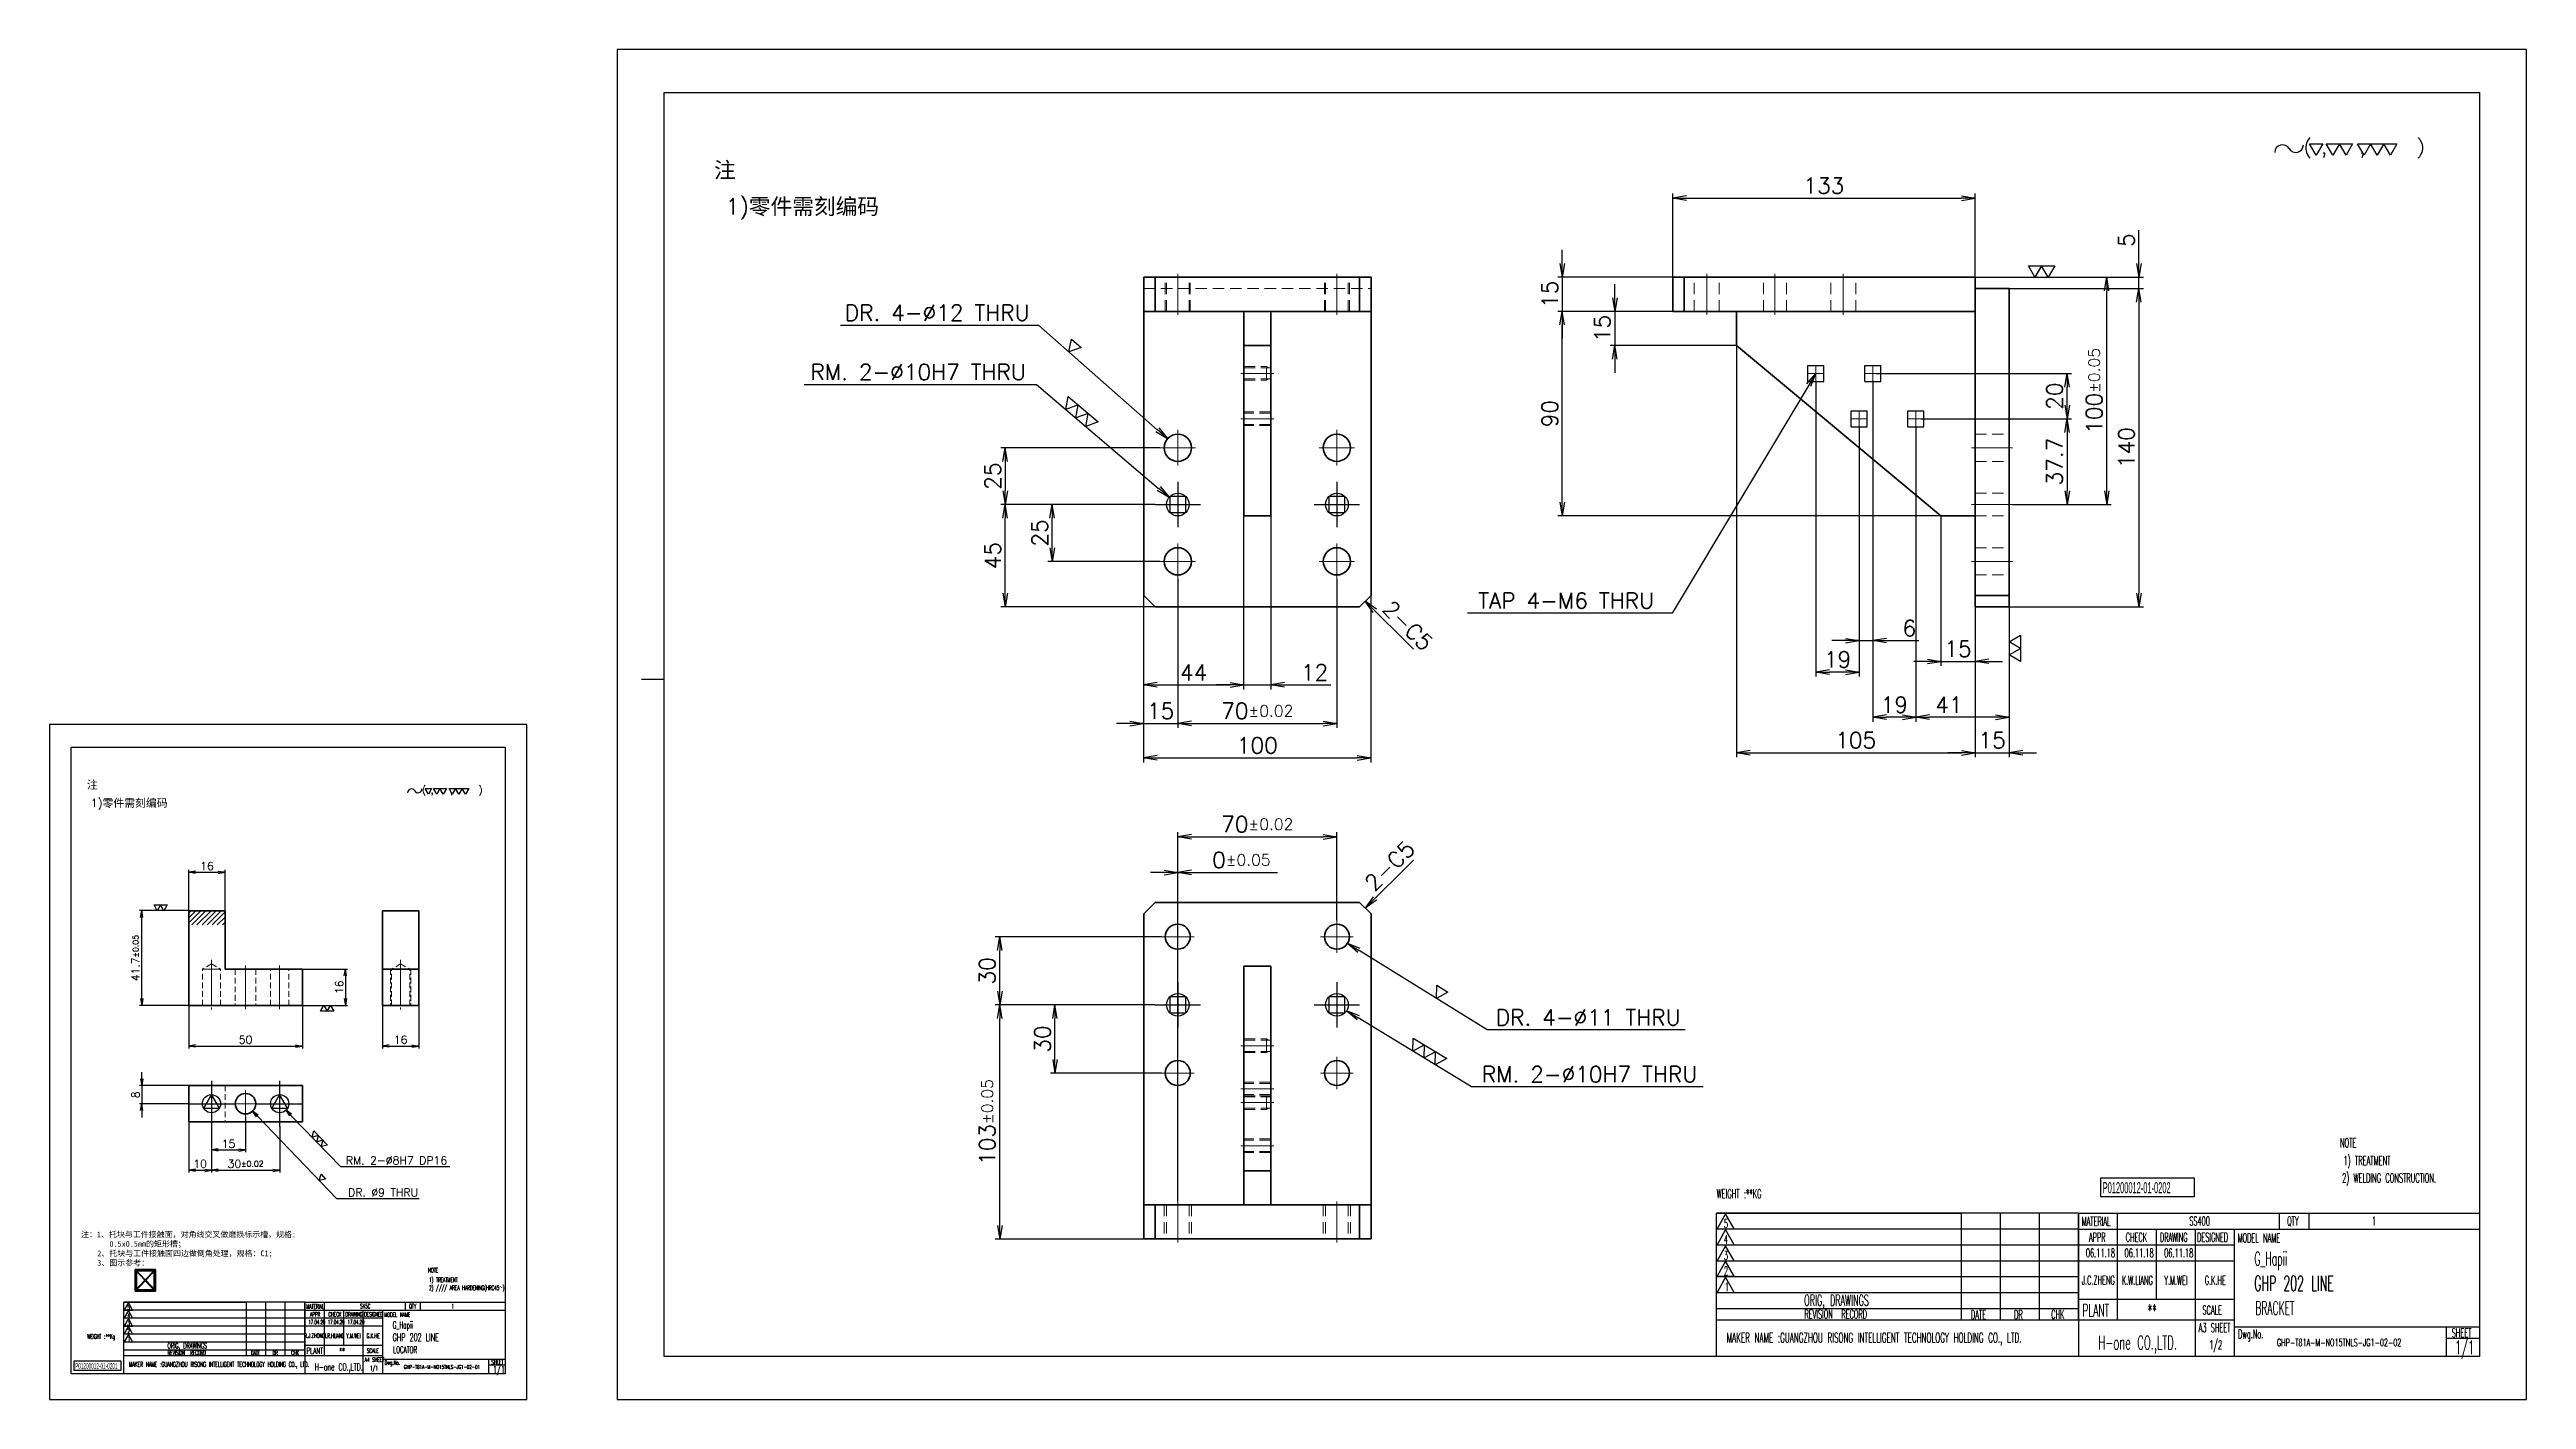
# Model space of a CAD drawing. Header units: millimetres. Extents: x 5606 to 13175, y -3239 to -2051.
# Drawn here: x 7374 to 8463, y -3239 to -2645 of the extents above; entities that cross this region are included whole.
import ezdxf
from ezdxf.enums import TextEntityAlignment as Align

# ---------------------------------------------------------------- set-up
doc = ezdxf.new("R2010")
doc.units = ezdxf.units.MM
doc.linetypes.add('CENTER-HOKUTO', pattern=[23, 20, -1, 1, -1])
doc.linetypes.add('HIDDEN-HOKUTO', pattern=[3.8, 2.5, -1.3])
for name, color, linetype, lineweight in [('\\M+195B6\\M+18E9A(TEXT)', 7, 'Continuous', 40), ('AM_7', 2, 'CENTER-HOKUTO', 30), ('AM_HID', 1, 'HIDDEN-HOKUTO', 25), ('标注线(DIM)', 3, 'Continuous', 25)]:
    doc.layers.add(name, color=color, linetype=linetype, lineweight=lineweight)
doc.layers.add('title_frame', color=7, linetype='Continuous')
doc.layers.add('word_dim', color=253, linetype='Continuous')
doc.styles.add('MX_NOTE_STANDARD', font='txt.shx', dxfattribs={"bigfont": 'bigfont.shx'})
doc.styles.get("Standard").update_dxf_attribs({"font": 'romans.shx', "bigfont": 'bigfont.shx'})
doc.dimstyles.new('RS1-1', dxfattribs={"dimtxt": 3.5, "dimasz": 3, "dimexe": 1, "dimexo": 0, "dimgap": 1, "dimtad": 3, "dimdsep": 46, "dimtxsty": 'Standard', "dimblk1": 'OPEN', "dimblk2": 'OPEN', "dimsah": 1, "dimcen": 0, "dimclrd": 256, "dimclre": 256, "dimclrt": 3, "dimazin": 2, "dimtfac": 1, "dimtmove": 0, "dimatfit": 3, "dimldrblk": 'OPEN', "dimfxl": 0, "dimtolj": 1, "dimtzin": 0, "dimarcsym": 0})
doc.dimstyles.new('RS1-2', dxfattribs={"dimscale": 2, "dimtxt": 3.5, "dimasz": 3, "dimexe": 1, "dimexo": 0, "dimgap": 1, "dimtad": 3, "dimdsep": 46, "dimtxsty": 'Standard', "dimblk1": 'OPEN', "dimblk2": 'OPEN', "dimsah": 1, "dimcen": 0, "dimclrd": 256, "dimclre": 256, "dimclrt": 3, "dimadec": 0, "dimazin": 0, "dimtfac": 1, "dimtmove": 0, "dimatfit": 3, "dimldrblk": 'OPEN', "dimfxl": 0, "dimtolj": 1, "dimtzin": 0, "dimarcsym": 0})

msp = doc.modelspace()

# ---------------------------------------------------------------- texts
at = {"ltscale": 2, "attachment_point": 1}
for s, insert, char_height, width in [('{\\fSimSun|b0|i0|c134|p2;\\C3;注}', (7665.877, -2694.706), 7, 20.72938), ('{\\Fromans,bigfont|c134;\\C3;1)\\fSimSun|b0|i0|c134|p2;零件需刻编码}', (7671.007, -2710.722), 7, 193.81227), ('{\\fSimSun|b0|i0|c134|p2;\\C3;注}', (7389.979, -2966.986), 3.5, 10.36469), ('{\\Fromans,bigfont|c134;\\C3;1)\\fSimSun|b0|i0|c134|p2;零件需刻编码}', (7391.738, -2974.973), 3.5, 96.90613)]:
    msp.add_mtext(s, dxfattribs=dict(at, insert=insert, char_height=char_height, width=width))
at = {"linetype": 'Continuous', "attachment_point": 4}
for insert, char_height, width in [((8343.598, -3178.228), 6, 101.8), ((7524.515, -3206.923), 3, 50.9)]:
    msp.add_mtext('{\\W0.5;\\C3;G_Hapii }', dxfattribs=dict(at, insert=insert, char_height=char_height, width=width))
at = {"color": 3, "linetype": 'Continuous', "attachment_point": 1}
for s, insert, char_height, width in [('{\\W0.65;GHP-T81A-M-NO15TNLS-JG1-02-02}', (8353.508, -3212.543), 3.2, 74.26275), ('{\\W0.65;GHP-T81A-M-NO15TNLS-JG1-02-01}', (7529.47, -3224.08), 1.6, 37.13137)]:
    msp.add_mtext(s, dxfattribs=dict(at, insert=insert, char_height=char_height, width=width))
at = {"layer": '\\M+195B6\\M+18E9A(TEXT)', "insert": (7387.408, -3172.952), "char_height": 2.5, "width": 103.9142, "attachment_point": 4}
msp.add_mtext('{\\fSimSun|b0|i0|c134|p2;\\C3;注：1、托块与工件接触面，对角线交叉做磨损标示槽，规格:\\P       0.5x0.5mm的矩形槽；\\P    2、托块与工件接触面四边做倒角处理，规格：C1;\\P    3、图示参考：}', dxfattribs=at)
at = {"layer": 'title_frame', "color": 3, "style": 'MX_NOTE_STANDARD'}
for s, height, width, p in [('NOTE', 4, 0.5341, (8381.251, -3128.269)), ('1) TREATMENT', 4, 0.5341, (8382.807, -3136.062)), ('WEIGHT :**KG ', 3.92, 0.545, (8107.042, -3150.636)), ('2) WELDING CONSTRUCTION.', 4, 0.5341, (8382.203, -3143.702)), ('SS400', 3.9456, 0.5341, (8314.99, -3162.671)), ('1', 3.946, 0.5341, (8395.245, -3162.671)), ('NOTE', 2, 0.5341, (7540.113, -3183.309)), ('NOTE', 1.96, 0.545, (7540.113, -3183.309)), ('NOTE', 1.96, 0.545, (7540.113, -3183.309)), ('06.11.18', 3.8, 0.5341, (8269.417, -3176.62)), ('06.11.18', 3.8, 0.5341, (8286.44, -3176.62)), ('06.11.18', 3.8, 0.5341, (8303.876, -3176.62)), ('2) //// AREA HARDENING(HRC45\\M+18160)', 2, 0.5341, (7540.501, -3191.032)), ('2) //// AREA HARDENING(HRC45\\M+18160)', 2, 0.5341, (7540.501, -3191.032)), ('2) //// AREA HARDENING(HRC45\\M+18160)', 2, 0.5341, (7540.501, -3191.032)), ('1) TREATMENT', 2, 0.5341, (7540.501, -3187.532)), ('1) TREATMENT', 1.96, 0.545, (7540.501, -3187.532)), ('1) TREATMENT', 1.96, 0.545, (7540.501, -3187.532)), ('GHP 202 LINE', 6.6, 0.5341, (8343.521, -3191.366)), ('S45C', 1.9728, 0.5341, (7510.211, -3199.144)), ('1', 1.973, 0.5341, (7550.339, -3199.144)), ('**', 5.48, 0.5341, (8296.629, -3202.729)), ('BRACKET', 5.88, 0.5, (8344.017, -3201.894)), ('WEIGHT : ', 2, 0.5341, (7390.175, -3212.456)), ('**Kg', 2, 0.5341, (7398.322, -3212.456)), ('17.04.20', 1.9, 0.5341, (7487.424, -3206.119)), ('17.04.20', 1.9, 0.5341, (7495.936, -3206.119)), ('17.04.20', 1.9, 0.5341, (7504.654, -3206.119)), ('GHP 202 LINE', 3.3, 0.5341, (7524.477, -3213.492)), ('H-one CO.,LTD.', 6, 0.5341, (8274.955, -3217.169)), ('A3 SHEET', 3.9456, 0.5341, (8319.103, -3209.621)), ('1/2', 3.9456, 0.5341, (8323.806, -3217.13)), ('1/1', 6, 0.5341, (8431.857, -3219.316)), ('H-one CO.,LTD.', 3, 0.5341, (7490.194, -3226.393)), ('**', 2.74, 0.5341, (7501.031, -3219.173)), ('1/1', 1.9728, 0.5341, (7514.619, -3226.374)), ('LOCATOR', 2.94, 0.5, (7524.725, -3218.756)), ('SHEET', 1.9728, 0.5341, (7567.928, -3223.731)), ('1/1', 3, 0.5341, (7568.645, -3227.467))]:
    msp.add_text(s, height=height, dxfattribs=dict(at, width=width)).set_placement(p)
at = {"layer": 'title_frame', "color": 3, "style": 'MX_NOTE_STANDARD', "width": 0.5341}
for s, height, p in [('J.C.ZHENG', 3.9456, (8274.907, -3189.855)), ('K.W.LIANG', 3.9456, (8292.097, -3189.898)), ('Y.M.WEI', 3.9456, (8309.056, -3189.891)), ('G.K.HE', 3.9456, (8326.397, -3189.898)), ('R.J.ZHONG', 1.9728, (7490.17, -3212.736)), ('J.R.HUANG', 1.9728, (7498.765, -3212.758)), ('Y.M.WEI', 1.9728, (7507.244, -3212.754)), ('G.K.HE', 1.9728, (7515.915, -3212.758))]:
    msp.add_text(s, height=height, dxfattribs=at).set_placement(p, align=Align.BOTTOM_CENTER)
at = {"layer": 'title_frame', "color": 3, "attachment_point": 1, "style": 'MX_NOTE_STANDARD'}
for s, insert, char_height, width in [('{\\f3 of 9 Barcode|b0|i0|c0|p82;\\W0.5;P01200012-01-0202}', (8276.864, -3143.559), 4.9, 8.2214), ('{\\f3 of 9 Barcode|b0|i0|c0|p82;\\W0.5;P01200012-01-0201}', (7384.805, -3223.21), 2.45, 4.1107)]:
    msp.add_mtext(s, dxfattribs=dict(at, insert=insert, char_height=char_height, width=width))
at = {"layer": 'word_dim', "color": 3, "linetype": 'Continuous', "ltscale": 2}
for rotation, p in [(315, (7959.436, -2891.904)), (45, (7956.436, -3016.051))]:
    msp.add_text('2-C5', height=7, rotation=rotation, dxfattribs=at).set_placement(p)
at = {"layer": 'word_dim', "color": 3, "linetype": 'Continuous', "ltscale": 2, "insert": (8079.469, -2891.188), "char_height": 7, "attachment_point": 9}
msp.add_mtext('TAP 4-M6 THRU', dxfattribs=at)

# ---------------------------------------------------------------- blocks, each defined once
blk = doc.blocks.new('A$C404331B6')
at = {"layer": 'title_frame'}
for p, q in [((0, -31.5), (0, 0)), ((0, 0), (53.9, 0)), ((79.62, 0), (0, 0)), ((53.9, -23.5), (53.9, 0)), ((62.48, -23.5), (62.48, 0)), ((62.48, -23.5), (62.48, 0)), ((71.05, -23.5), (71.05, 0)), ((71.05, -23.5), (71.05, 0)), ((79.62, 0), (79.62, -31.5)), ((79.62, 0), (167.83, 0)), ((88.2, -23.5), (88.2, 0)), ((123.73, 0), (123.73, -3.5)), ((130.3, 0), (130.3, -3.5)), ((53.9, -3.5), (0, -3.5)), ((79.62, -3.5), (0, -3.5)), ((1.98, -0.12), (0.1, -3.45)), ((0.1, -3.45), (3.86, -3.45)), ((1.98, -3.6), (0.1, -6.92)), ((3.86, -3.45), (1.98, -0.12)), ((3.86, -6.92), (1.98, -3.6)), ((79.62, -3.5), (167.83, -3.5)), ((96.78, -18.9), (96.78, -3.5)), ((105.35, -31.5), (105.35, -3.5)), ((113.92, -31.5), (113.92, -3.5)), ((53.9, -7), (0, -7)), ((79.62, -7), (0, -7)), ((53.9, -10.5), (0, -10.5)), ((79.62, -10.5), (0, -10.5)), ((0.1, -6.92), (3.86, -6.92)), ((1.98, -7.13), (0.1, -10.45)), ((0.1, -10.45), (3.86, -10.45)), ((1.98, -10.54), (0.1, -13.87)), ((3.86, -10.45), (1.98, -7.13)), ((3.86, -13.87), (1.98, -10.54)), ((113.92, -7), (79.62, -7)), ((113.92, -10.5), (79.62, -10.5)), ((53.9, -14), (0, -14)), ((79.62, -14), (0, -14)), ((0.1, -13.87), (3.86, -13.87)), ((1.98, -14.07), (0.1, -17.4)), ((3.86, -17.4), (1.98, -14.07)), ((53.9, -17.5), (0, -17.5)), ((79.62, -17.5), (0, -17.5)), ((53.9, -21), (0, -21)), ((79.62, -21), (0, -21)), ((0.1, -17.4), (3.86, -17.4)), ((79.62, -18.9), (113.92, -18.9)), ((79.62, -23.5), (0, -23.5)), ((113.92, -23.5), (79.62, -23.5)), ((113.92, -25), (167.83, -25)), ((160.48, -25), (160.48, -31.5)), ((167.83, -31.5), (0, -31.5)), ((160.48, -27.5), (167.83, -27.5))]:
    blk.add_line(p, q, dxfattribs=at)
at = {"layer": 'title_frame', "color": 3, "style": 'MX_NOTE_STANDARD', "width": 0.5341}
for s, height, p in [('5', 1.92, (1.59, -3.22)), ('4', 1.92, (1.59, -6.7)), ('MATERIAL', 1.973, (80.3, -2.79)), ('APPR', 1.973, (81.89, -6.26)), ('CHECK', 1.973, (89.99, -6.26)), ('DRAWING', 1.973, (97.51, -6.26)), ('DESIGNED', 1.973, (105.7, -6.26)), ('MODEL NAME', 1.973, (114.63, -6.41)), ('QTY', 1.973, (125.5, -2.7)), ('3', 1.92, (1.59, -10.23)), ('2', 1.92, (1.59, -13.64)), ('1', 1.92, (1.78, -17.17)), ('ORIG, DRAWINGS', 2.4112, (19.27, -20.34)), ('REVISION  RECORD', 1.9728, (19.32, -23.18)), ('DATE', 1.973, (55.94, -23.26)), ('DR', 1.973, (65.43, -23.27)), ('CHK', 1.973, (73.61, -23.23)), ('PLANT', 2.74, (80.46, -22.73)), ('SCALE', 1.973, (106.88, -22.28)), ('MAKER NAME :GUANGZHOU RISONG INTELLIGENT TECHNOLOGY HOLDING CO., LTD.', 2.16, (2.22, -28.43)), ('Dwg.No.', 1.973, (114.71, -27.52)), ('SHEET', 1.973, (161.71, -27.29))]:
    blk.add_text(s, height=height, dxfattribs=at).set_placement(p)
blk = doc.blocks.new('_Open')
at = {"color": 0, "lineweight": -2}
for p, q in [((-1, 0.17), (0, 0)), ((-1, -0.17), (0, 0)), ((0, 0), (-1, 0))]:
    blk.add_line(p, q, dxfattribs=at)
blk = doc.blocks.new('*D20')
at = {"layer": 'DEFPOINTS', "color": 0, "ltscale": 2}
for p in [(8235.7, -2750.4), (8235.7, -2890.4), (8292.8, -2890.4)]:
    blk.add_point(p, dxfattribs=at)
at = {"layer": 'word_dim', "lineweight": -2, "ltscale": 2}
for p, q in [((8235.7, -2750.4), (8294.8, -2750.4)), ((8292.8, -2756.4), (8292.8, -2884.4)), ((8235.7, -2890.4), (8294.8, -2890.4))]:
    blk.add_line(p, q, dxfattribs=at)
at = {"layer": 'word_dim', "lineweight": -2, "ltscale": 2, "xscale": 6, "yscale": 6, "zscale": 6}
for p, rotation in [((8292.8, -2750.4), 90), ((8292.8, -2890.4), 270)]:
    blk.add_blockref('_Open', p, dxfattribs=dict(at, rotation=rotation))
at = {"layer": 'word_dim', "color": 3, "ltscale": 2, "insert": (8287.3, -2820.4), "char_height": 7, "attachment_point": 5, "rotation": 90}
blk.add_mtext('\\A1;140', dxfattribs=at)
blk = doc.blocks.new('*D21')
at = {"layer": 'DEFPOINTS', "color": 0, "ltscale": 2}
for p in [(7854.9, -2874), (7954.9, -2874), (7954.9, -2956.9)]:
    blk.add_point(p, dxfattribs=at)
at = {"layer": 'word_dim', "lineweight": -2, "ltscale": 2}
for p, q in [((7854.9, -2874), (7854.9, -2958.9)), ((7954.9, -2874), (7954.9, -2958.9)), ((7860.9, -2956.9), (7948.9, -2956.9))]:
    blk.add_line(p, q, dxfattribs=at)
at = {"layer": 'word_dim', "lineweight": -2, "ltscale": 2, "xscale": 6, "yscale": 6, "zscale": 6, "rotation": 180}
blk.add_blockref('_Open', (7854.9, -2956.9), dxfattribs=at)
at = {"layer": 'word_dim', "lineweight": -2, "ltscale": 2, "xscale": 6, "yscale": 6, "zscale": 6}
blk.add_blockref('_Open', (7954.9, -2956.9), dxfattribs=at)
at = {"layer": 'word_dim', "color": 3, "ltscale": 2, "insert": (7904.9, -2951.4), "char_height": 7, "attachment_point": 5}
blk.add_mtext('\\A1;100', dxfattribs=at)
blk = doc.blocks.new('*D22')
at = {"layer": 'DEFPOINTS', "color": 0, "ltscale": 2}
for p in [(8220.7, -2890.4), (8235.7, -2890.4), (8235.7, -2954.6)]:
    blk.add_point(p, dxfattribs=at)
at = {"layer": 'word_dim', "lineweight": -2, "ltscale": 2}
for p, q in [((8220.7, -2890.4), (8220.7, -2956.6)), ((8235.7, -2890.4), (8235.7, -2956.6)), ((8214.7, -2954.6), (8208.7, -2954.6)), ((8220.7, -2954.6), (8235.7, -2954.6)), ((8241.7, -2954.6), (8247.7, -2954.6))]:
    blk.add_line(p, q, dxfattribs=at)
at = {"layer": 'word_dim', "lineweight": -2, "ltscale": 2, "xscale": 6, "yscale": 6, "zscale": 6}
blk.add_blockref('_Open', (8220.7, -2954.6), dxfattribs=at)
at = {"layer": 'word_dim', "lineweight": -2, "ltscale": 2, "xscale": 6, "yscale": 6, "zscale": 6, "rotation": 180}
blk.add_blockref('_Open', (8235.7, -2954.6), dxfattribs=at)
at = {"layer": 'word_dim', "color": 3, "ltscale": 2, "insert": (8228.2, -2949.1), "char_height": 7, "attachment_point": 5}
blk.add_mtext('\\A1;15', dxfattribs=at)
blk = doc.blocks.new('A$C0CE446BE')
at = {"layer": 'title_frame'}
for p, q in [((-167.8, 0), (-167.8, 31.5)), ((-167.8, 31.5), (-113.9, 31.5)), ((-88.2, 31.5), (-167.8, 31.5)), ((-113.9, 28), (-167.8, 28)), ((-88.2, 28), (-167.8, 28)), ((-113.9, 24.5), (-167.8, 24.5)), ((-88.2, 24.5), (-167.8, 24.5)), ((-165.8, 31.4), (-167.7, 28.1)), ((-167.7, 28.1), (-164, 28.1)), ((-165.8, 27.9), (-167.7, 24.6)), ((-167.7, 24.6), (-164, 24.6)), ((-165.8, 24.4), (-167.7, 21)), ((-164, 28.1), (-165.8, 31.4)), ((-164, 24.6), (-165.8, 27.9)), ((-164, 21), (-165.8, 24.4)), ((-113.9, 8), (-113.9, 31.5)), ((-105.3, 8), (-105.3, 31.5)), ((-105.3, 8), (-105.3, 31.5)), ((-96.8, 8), (-96.8, 31.5)), ((-96.8, 8), (-96.8, 31.5)), ((-88.2, 8), (-88.2, 31.5)), ((-88.2, 31.5), (-88.2, 0)), ((-88.2, 31.5), (-88.2, 0)), ((-88.2, 31.5), (0, 31.5)), ((-88.2, 28), (0, 28)), ((-53.9, 24.5), (-88.2, 24.5)), ((-79.6, 8), (-79.6, 31.5)), ((-71, 12.6), (-71, 28)), ((-62.5, 0), (-62.5, 28)), ((-53.9, 0), (-53.9, 28)), ((-44.1, 31.5), (-44.1, 28)), ((-37.5, 31.5), (-37.5, 28)), ((-113.9, 21), (-167.8, 21)), ((-88.2, 21), (-167.8, 21)), ((-113.9, 17.5), (-167.8, 17.5)), ((-88.2, 17.5), (-167.8, 17.5)), ((-113.9, 14), (-167.8, 14)), ((-88.2, 14), (-167.8, 14)), ((-167.7, 21), (-164, 21)), ((-165.8, 21), (-167.7, 17.6)), ((-167.7, 17.6), (-164, 17.6)), ((-165.8, 17.4), (-167.7, 14.1)), ((-167.7, 14.1), (-164, 14.1)), ((-164, 17.6), (-165.8, 21)), ((-164, 14.1), (-165.8, 17.4)), ((-53.9, 21), (-88.2, 21)), ((-88.2, 12.6), (-53.9, 12.6)), ((-113.9, 10.5), (-167.8, 10.5)), ((-88.2, 10.5), (-167.8, 10.5)), ((-88.2, 8), (-167.8, 8)), ((0, 0), (-167.8, 0)), ((-53.9, 8), (-88.2, 8)), ((-53.9, 6.5), (0, 6.5)), ((-7.3, 6.5), (-7.3, 0)), ((-7.3, 4), (0, 4))]:
    blk.add_line(p, q, dxfattribs=at)
at = {"layer": 'title_frame', "color": 3, "style": 'MX_NOTE_STANDARD', "width": 0.5341}
for s, height, p in [('5', 1.92, (-166.2, 28.3)), ('4', 1.92, (-166.2, 24.8)), ('3', 1.92, (-166.2, 21.3)), ('MATERIAL', 1.97, (-87.5, 28.7)), ('APPR', 1.97, (-85.9, 25.2)), ('CHECK', 1.97, (-77.8, 25.2)), ('DRAWING', 1.97, (-70.3, 25.2)), ('DESIGNED', 1.97, (-62.1, 25.2)), ('MODEL NAME', 1.97, (-53.2, 25.1)), ('QTY', 1.97, (-42.3, 28.8)), ('2', 1.92, (-166.2, 17.9)), ('1', 1.92, (-166, 14.3)), ('ORIG, DRAWINGS', 2.411, (-148.6, 11.2)), ('SCALE', 1.97, (-60.9, 9.2)), ('MAKER NAME :GUANGZHOU RISONG INTELLIGENT TECHNOLOGY HOLDING CO., LTD.', 2.16, (-165.6, 3.1)), ('REVISION  RECORD', 1.973, (-148.5, 8.3)), ('DATE', 1.97, (-111.9, 8.2)), ('DR', 1.97, (-102.4, 8.2)), ('CHK', 1.97, (-94.2, 8.3)), ('A4 SHEET', 1.97, (-61.8, 5.3))]:
    blk.add_text(s, height=height, dxfattribs=at).set_placement(p)
blk = doc.blocks.new('A$C4356167B')
at = {"layer": 'word_dim', "ltscale": 2}
blk.add_blockref('A$C0CE446BE', (0, 0), dxfattribs=at)
at = {"layer": 'title_frame', "color": 3, "style": 'MX_NOTE_STANDARD', "width": 0.5341}
for s, height, p in [('PLANT', 2.74, (-87.4, 8.8)), ('Dwg.No.', 1.97, (-53.1, 4))]:
    blk.add_text(s, height=height, dxfattribs=at).set_placement(p)
blk = doc.blocks.new('A$C776344BA')
at = {"color": 7, "lineweight": 35, "ltscale": 0.4}
for p, q in [((0, 16), (0, 0)), ((1, 14.6), (1, 1.4)), ((14, 14.6), (14, 1.4)), ((15, 16), (15, 0))]:
    blk.add_line(p, q, dxfattribs=at)
at = {"color": 7, "lineweight": 35, "ltscale": 0.375}
for p, q in [((15, 16), (0, 16)), ((15, 0), (0, 0)), ((13.7, 15), (1.3, 15)), ((13.7, 1), (1.3, 1))]:
    blk.add_line(p, q, dxfattribs=at)
at = {"layer": '标注线(DIM)', "lineweight": -3}
for p, q in [((0, 15.6), (7.2, 8)), ((0, 0.4), (7.2, 8)), ((0.3, 16), (7.5, 8.4)), ((0.3, 0), (7.5, 7.6)), ((7.5, 8.4), (14.7, 16)), ((7.5, 7.6), (14.7, 0)), ((7.8, 8), (15, 15.6)), ((7.8, 8), (15, 0.4))]:
    blk.add_line(p, q, dxfattribs=at)
blk = doc.blocks.new('*D23')
at = {"layer": 'DEFPOINTS', "color": 0, "ltscale": 2}
for p in [(7434.8, -3065.8), (7484.8, -3065.8), (7484.8, -3083.7)]:
    blk.add_point(p, dxfattribs=at)
at = {"layer": 'word_dim', "lineweight": -2, "ltscale": 2}
for p, q in [((7434.8, -3065.8), (7434.8, -3084.7)), ((7484.8, -3065.8), (7484.8, -3084.7)), ((7437.8, -3083.7), (7481.8, -3083.7))]:
    blk.add_line(p, q, dxfattribs=at)
at = {"layer": 'word_dim', "lineweight": -2, "ltscale": 2, "xscale": 3, "yscale": 3, "zscale": 3, "rotation": 180}
blk.add_blockref('_Open', (7434.8, -3083.7), dxfattribs=at)
at = {"layer": 'word_dim', "lineweight": -2, "ltscale": 2, "xscale": 3, "yscale": 3, "zscale": 3}
blk.add_blockref('_Open', (7484.8, -3083.7), dxfattribs=at)
at = {"layer": 'word_dim', "color": 3, "ltscale": 2, "insert": (7459.8, -3080.9), "char_height": 3.5, "attachment_point": 5}
blk.add_mtext('\\A1;50', dxfattribs=at)
blk = doc.blocks.new('*D24')
at = {"layer": 'DEFPOINTS', "color": 0, "ltscale": 2}
for p in [(7414.1, -3024.1), (7434.8, -3024.1), (7434.8, -3065.8)]:
    blk.add_point(p, dxfattribs=at)
at = {"layer": 'word_dim', "lineweight": -2, "ltscale": 2}
for p, q in [((7434.8, -3024.1), (7413.1, -3024.1)), ((7414.1, -3062.8), (7414.1, -3027.1)), ((7434.8, -3065.8), (7413.1, -3065.8))]:
    blk.add_line(p, q, dxfattribs=at)
at = {"layer": 'word_dim', "lineweight": -2, "ltscale": 2, "xscale": 3, "yscale": 3, "zscale": 3}
for p, rotation in [((7414.1, -3024.1), 90), ((7414.1, -3065.8), 270)]:
    blk.add_blockref('_Open', p, dxfattribs=dict(at, rotation=rotation))
at = {"layer": 'word_dim', "color": 3, "ltscale": 2, "insert": (7411.4, -3045), "char_height": 3.5, "attachment_point": 5, "rotation": 90}
blk.add_mtext('\\A1;41.7{\\H0.715x;%%p0.05}', dxfattribs=at)
blk = doc.blocks.new('*D25')
at = {"layer": 'DEFPOINTS', "color": 0, "ltscale": 2}
for p in [(7484.8, -3049.8), (7484.8, -3065.8), (7503.7, -3065.8)]:
    blk.add_point(p, dxfattribs=at)
at = {"layer": 'word_dim', "lineweight": -2, "ltscale": 2}
for p, q in [((7484.8, -3049.8), (7504.7, -3049.8)), ((7503.7, -3052.8), (7503.7, -3062.8)), ((7484.8, -3065.8), (7504.7, -3065.8))]:
    blk.add_line(p, q, dxfattribs=at)
at = {"layer": 'word_dim', "lineweight": -2, "ltscale": 2, "xscale": 3, "yscale": 3, "zscale": 3}
for p, rotation in [((7503.7, -3049.8), 90), ((7503.7, -3065.8), 270)]:
    blk.add_blockref('_Open', p, dxfattribs=dict(at, rotation=rotation))
at = {"layer": 'word_dim', "color": 3, "ltscale": 2, "insert": (7501, -3057.8), "char_height": 3.5, "attachment_point": 5, "rotation": 90}
blk.add_mtext('\\A1;16', dxfattribs=at)
blk = doc.blocks.new('*D26')
at = {"layer": 'DEFPOINTS', "color": 0, "ltscale": 2}
for p in [(7520, -3065.8), (7536, -3065.8), (7536, -3083.7)]:
    blk.add_point(p, dxfattribs=at)
at = {"layer": 'word_dim', "lineweight": -2, "ltscale": 2}
for p, q in [((7520, -3065.8), (7520, -3084.7)), ((7536, -3065.8), (7536, -3084.7)), ((7523, -3083.7), (7533, -3083.7))]:
    blk.add_line(p, q, dxfattribs=at)
at = {"layer": 'word_dim', "lineweight": -2, "ltscale": 2, "xscale": 3, "yscale": 3, "zscale": 3, "rotation": 180}
blk.add_blockref('_Open', (7520, -3083.7), dxfattribs=at)
at = {"layer": 'word_dim', "lineweight": -2, "ltscale": 2, "xscale": 3, "yscale": 3, "zscale": 3}
blk.add_blockref('_Open', (7536, -3083.7), dxfattribs=at)
at = {"layer": 'word_dim', "color": 3, "ltscale": 2, "insert": (7528, -3080.9), "char_height": 3.5, "attachment_point": 5}
blk.add_mtext('\\A1;16', dxfattribs=at)
blk = doc.blocks.new('MARK_8PIN')
at = {"color": 3, "linetype": 'Continuous'}
blk.add_lwpolyline([(0, 4), (-3.5, -2), (3.5, -2)], close=True, dxfattribs=at)
blk.add_circle((0, 0), 4, dxfattribs=at)
blk = doc.blocks.new('MARK_CENTER')
at = {"color": 2, "linetype": 'CENTER-HOKUTO'}
for p, q in [((-10, 0), (10, 0)), ((0, 10), (0, -10))]:
    blk.add_line(p, q, dxfattribs=at)
blk = doc.blocks.new('*D27')
at = {"layer": 'DEFPOINTS', "color": 0, "linetype": 'Continuous', "ltscale": 2}
for p in [(7434.8, -3101.1), (7414.1, -3109.1), (7434.8, -3109.1)]:
    blk.add_point(p, dxfattribs=at)
at = {"layer": 'word_dim', "linetype": 'Continuous', "lineweight": -2, "ltscale": 2}
for p, q in [((7434.8, -3101.1), (7413.1, -3101.1)), ((7414.1, -3098.1), (7414.1, -3095.1)), ((7414.1, -3101.1), (7414.1, -3109.1)), ((7434.8, -3109.1), (7413.1, -3109.1)), ((7414.1, -3112.1), (7414.1, -3115.1))]:
    blk.add_line(p, q, dxfattribs=at)
at = {"layer": 'word_dim', "linetype": 'Continuous', "lineweight": -2, "ltscale": 2, "xscale": 3, "yscale": 3, "zscale": 3}
for p, rotation in [((7414.1, -3101.1), 270), ((7414.1, -3109.1), 90)]:
    blk.add_blockref('_Open', p, dxfattribs=dict(at, rotation=rotation))
at = {"layer": 'word_dim', "color": 3, "linetype": 'Continuous', "ltscale": 2, "insert": (7411.4, -3105.1), "char_height": 3.5, "attachment_point": 5, "rotation": 90}
blk.add_mtext('\\A1;8', dxfattribs=at)
blk = doc.blocks.new('*D28')
at = {"layer": 'DEFPOINTS', "color": 0, "linetype": 'Continuous', "ltscale": 2}
for p in [(7434.8, -3117.1), (7444.8, -3119.1), (7444.8, -3138.3)]:
    blk.add_point(p, dxfattribs=at)
at = {"layer": 'word_dim', "linetype": 'Continuous', "lineweight": -2, "ltscale": 2}
for p, q in [((7434.8, -3117.1), (7434.8, -3139.3)), ((7444.8, -3119.1), (7444.8, -3139.3)), ((7437.8, -3138.3), (7441.8, -3138.3))]:
    blk.add_line(p, q, dxfattribs=at)
at = {"layer": 'word_dim', "linetype": 'Continuous', "lineweight": -2, "ltscale": 2, "xscale": 3, "yscale": 3, "zscale": 3, "rotation": 180}
blk.add_blockref('_Open', (7434.8, -3138.3), dxfattribs=at)
at = {"layer": 'word_dim', "linetype": 'Continuous', "lineweight": -2, "ltscale": 2, "xscale": 3, "yscale": 3, "zscale": 3}
blk.add_blockref('_Open', (7444.8, -3138.3), dxfattribs=at)
at = {"layer": 'word_dim', "color": 3, "linetype": 'Continuous', "ltscale": 2, "insert": (7439.8, -3135.5), "char_height": 3.5, "attachment_point": 5}
blk.add_mtext('\\A1;10', dxfattribs=at)
blk = doc.blocks.new('*D29')
at = {"layer": 'DEFPOINTS', "color": 0, "linetype": 'Continuous', "ltscale": 2}
for p in [(7444.8, -3119.1), (7474.8, -3119.1), (7474.8, -3138.3)]:
    blk.add_point(p, dxfattribs=at)
at = {"layer": 'word_dim', "linetype": 'Continuous', "lineweight": -2, "ltscale": 2}
for p, q in [((7444.8, -3119.1), (7444.8, -3139.3)), ((7474.8, -3119.1), (7474.8, -3139.3)), ((7447.8, -3138.3), (7471.8, -3138.3))]:
    blk.add_line(p, q, dxfattribs=at)
at = {"layer": 'word_dim', "linetype": 'Continuous', "lineweight": -2, "ltscale": 2, "xscale": 3, "yscale": 3, "zscale": 3, "rotation": 180}
blk.add_blockref('_Open', (7444.8, -3138.3), dxfattribs=at)
at = {"layer": 'word_dim', "linetype": 'Continuous', "lineweight": -2, "ltscale": 2, "xscale": 3, "yscale": 3, "zscale": 3}
blk.add_blockref('_Open', (7474.8, -3138.3), dxfattribs=at)
at = {"layer": 'word_dim', "color": 3, "linetype": 'Continuous', "ltscale": 2, "insert": (7459.8, -3135.5), "char_height": 3.5, "attachment_point": 5}
blk.add_mtext('\\A1;30{\\H0.715x;%%p0.02}', dxfattribs=at)
blk = doc.blocks.new('*D30')
at = {"layer": 'DEFPOINTS', "color": 0, "linetype": 'Continuous', "ltscale": 2}
for p in [(7459.8, -3114.9), (7444.8, -3119.1), (7459.8, -3129.4)]:
    blk.add_point(p, dxfattribs=at)
at = {"layer": 'word_dim', "linetype": 'Continuous', "lineweight": -2, "ltscale": 2}
for p, q in [((7459.8, -3114.9), (7459.8, -3130.4)), ((7444.8, -3119.1), (7444.8, -3130.4)), ((7447.8, -3129.4), (7456.8, -3129.4))]:
    blk.add_line(p, q, dxfattribs=at)
at = {"layer": 'word_dim', "linetype": 'Continuous', "lineweight": -2, "ltscale": 2, "xscale": 3, "yscale": 3, "zscale": 3, "rotation": 180}
blk.add_blockref('_Open', (7444.8, -3129.4), dxfattribs=at)
at = {"layer": 'word_dim', "linetype": 'Continuous', "lineweight": -2, "ltscale": 2, "xscale": 3, "yscale": 3, "zscale": 3}
blk.add_blockref('_Open', (7459.8, -3129.4), dxfattribs=at)
at = {"layer": 'word_dim', "color": 3, "linetype": 'Continuous', "ltscale": 2, "insert": (7452.3, -3126.7), "char_height": 3.5, "attachment_point": 5}
blk.add_mtext('\\A1;15', dxfattribs=at)
blk = doc.blocks.new('*D31')
at = {"layer": 'DEFPOINTS', "color": 0, "linetype": 'Continuous', "ltscale": 2}
for p in [(7472, -3106.2), (7477.6, -3111.9)]:
    blk.add_point(p, dxfattribs=at)
at = {"layer": 'word_dim', "linetype": 'Continuous', "lineweight": -2, "ltscale": 2}
for p, q in [((7501.7, -3136.8), (7479.6, -3114.1)), ((7549.7, -3136.8), (7501.7, -3136.8))]:
    blk.add_line(p, q, dxfattribs=at)
at = {"layer": 'word_dim', "linetype": 'Continuous', "lineweight": -2, "ltscale": 2, "xscale": 3, "yscale": 3, "zscale": 3, "rotation": 134.1194397132619}
blk.add_blockref('_Open', (7477.6, -3111.9), dxfattribs=at)
at = {"layer": 'word_dim', "color": 3, "linetype": 'Continuous', "ltscale": 2, "insert": (7526.2, -3134), "char_height": 3.5, "attachment_point": 5}
blk.add_mtext('\\A1;RM. 2-∅8H7 DP16', dxfattribs=at)
blk = doc.blocks.new('shiage3')
at = {"layer": 'word_dim', "color": 3, "linetype": 'Continuous'}
for p, q in [((-1.44, 2.5), (7.22, 2.5)), ((0, 0), (-1.44, 2.5)), ((1.44, 2.5), (0, 0)), ((2.89, 0), (1.44, 2.5)), ((4.33, 2.5), (2.89, 0)), ((5.77, 0), (4.33, 2.5)), ((7.22, 2.5), (5.77, 0))]:
    blk.add_line(p, q, dxfattribs=at)
blk = doc.blocks.new('*D32')
at = {"layer": 'DEFPOINTS', "color": 0, "linetype": 'Continuous', "ltscale": 2}
for p in [(7456.7, -3105.8), (7462.9, -3112.3)]:
    blk.add_point(p, dxfattribs=at)
at = {"layer": 'word_dim', "linetype": 'Continuous', "lineweight": -2, "ltscale": 2}
for p, q in [((7499.9, -3150.9), (7465, -3114.5)), ((7536.1, -3150.9), (7499.9, -3150.9))]:
    blk.add_line(p, q, dxfattribs=at)
at = {"layer": 'word_dim', "linetype": 'Continuous', "lineweight": -2, "ltscale": 2, "xscale": 3, "yscale": 3, "zscale": 3, "rotation": 133.797939291221}
blk.add_blockref('_Open', (7462.9, -3112.3), dxfattribs=at)
at = {"layer": 'word_dim', "color": 3, "linetype": 'Continuous', "ltscale": 2, "insert": (7520.3, -3148.1), "char_height": 3.5, "attachment_point": 5}
blk.add_mtext('\\A1;DR. ∅9 THRU', dxfattribs=at)
blk = doc.blocks.new('shiage1')
at = {"layer": 'word_dim', "color": 3, "linetype": 'Continuous'}
for p, q in [((0, 0), (-1.44, 2.5)), ((-1.44, 2.5), (1.44, 2.5)), ((1.44, 2.5), (0, 0))]:
    blk.add_line(p, q, dxfattribs=at)
blk = doc.blocks.new('shiage0')
at = {"layer": 'word_dim', "color": 3, "linetype": 'Continuous'}
for centre, start, end in [((1.69, 0), 30, 180), ((4.61, 1.69), 210, 0)]:
    blk.add_arc(centre, 1.69, start, end, dxfattribs=at)
blk = doc.blocks.new('10')
at = {"layer": 'title_frame', "color": 3, "linetype": 'Continuous'}
for points in [[(9.63, 2.65), (8.18, 5.15), (11.07, 5.15)], [(13.31, 2.65), (11.86, 5.15), (17.64, 5.15), (16.2, 2.65), (14.75, 5.15)], [(20.17, 2.65), (18.73, 5.15), (27.4, 5.15), (25.95, 2.65), (24.51, 5.15), (23.06, 2.65), (21.62, 5.15)]]:
    blk.add_lwpolyline(points, close=True, dxfattribs=at)
blk.add_blockref('shiage0', (0.52, 3.24), dxfattribs=at)
blk.add_text('( ,   ,     )', height=3, dxfattribs=at).set_placement((6.84, 2.97))
blk = doc.blocks.new('*D33')
at = {"layer": 'DEFPOINTS', "color": 0, "linetype": 'Continuous', "ltscale": 2}
for p in [(8220.7, -2710.6), (8220.7, -2745.4), (8087.7, -2749.2)]:
    blk.add_point(p, dxfattribs=at)
at = {"layer": 'word_dim', "linetype": 'Continuous', "lineweight": -2, "ltscale": 2}
for p, q in [((8087.7, -2749.2), (8087.7, -2708.6)), ((8093.7, -2710.6), (8214.7, -2710.6)), ((8220.7, -2745.4), (8220.7, -2708.6))]:
    blk.add_line(p, q, dxfattribs=at)
at = {"layer": 'word_dim', "linetype": 'Continuous', "lineweight": -2, "ltscale": 2, "xscale": 6, "yscale": 6, "zscale": 6, "rotation": 180}
blk.add_blockref('_Open', (8087.7, -2710.6), dxfattribs=at)
at = {"layer": 'word_dim', "linetype": 'Continuous', "lineweight": -2, "ltscale": 2, "xscale": 6, "yscale": 6, "zscale": 6}
blk.add_blockref('_Open', (8220.7, -2710.6), dxfattribs=at)
at = {"layer": 'word_dim', "color": 3, "linetype": 'Continuous', "ltscale": 2, "insert": (8154.2, -2705.1), "char_height": 7, "attachment_point": 5}
blk.add_mtext('\\A1;133', dxfattribs=at)
blk = doc.blocks.new('*D34')
at = {"layer": 'DEFPOINTS', "color": 0, "linetype": 'Continuous', "ltscale": 2}
for p in [(8087.7, -2745.4), (8039.1, -2760.4), (8087.7, -2760.4)]:
    blk.add_point(p, dxfattribs=at)
at = {"layer": 'word_dim', "linetype": 'Continuous', "lineweight": -2, "ltscale": 2}
for p, q in [((8039.1, -2739.4), (8039.1, -2733.4)), ((8087.7, -2745.4), (8037.1, -2745.4)), ((8039.1, -2745.4), (8039.1, -2760.4)), ((8087.7, -2760.4), (8037.1, -2760.4)), ((8039.1, -2766.4), (8039.1, -2772.4))]:
    blk.add_line(p, q, dxfattribs=at)
at = {"layer": 'word_dim', "linetype": 'Continuous', "lineweight": -2, "ltscale": 2, "xscale": 6, "yscale": 6, "zscale": 6}
for p, rotation in [((8039.1, -2745.4), 270), ((8039.1, -2760.4), 90)]:
    blk.add_blockref('_Open', p, dxfattribs=dict(at, rotation=rotation))
at = {"layer": 'word_dim', "color": 3, "linetype": 'Continuous', "ltscale": 2, "insert": (8033.6, -2752.9), "char_height": 7, "attachment_point": 5, "rotation": 90}
blk.add_mtext('\\A1;15', dxfattribs=at)
blk = doc.blocks.new('*D35')
at = {"layer": 'DEFPOINTS', "color": 0, "linetype": 'Continuous', "ltscale": 2}
for p in [(8039.1, -2760.4), (8115.7, -2760.4), (8205.7, -2850.4)]:
    blk.add_point(p, dxfattribs=at)
at = {"layer": 'word_dim', "linetype": 'Continuous', "lineweight": -2, "ltscale": 2}
for p, q in [((8115.7, -2760.4), (8037.1, -2760.4)), ((8039.1, -2844.4), (8039.1, -2766.4)), ((8205.7, -2850.4), (8037.1, -2850.4))]:
    blk.add_line(p, q, dxfattribs=at)
at = {"layer": 'word_dim', "linetype": 'Continuous', "lineweight": -2, "ltscale": 2, "xscale": 6, "yscale": 6, "zscale": 6}
for p, rotation in [((8039.1, -2760.4), 90), ((8039.1, -2850.4), 270)]:
    blk.add_blockref('_Open', p, dxfattribs=dict(at, rotation=rotation))
at = {"layer": 'word_dim', "color": 3, "linetype": 'Continuous', "ltscale": 2, "insert": (8033.6, -2805.4), "char_height": 7, "attachment_point": 5, "rotation": 90}
blk.add_mtext('\\A1;90', dxfattribs=at)
blk = doc.blocks.new('*D36')
at = {"layer": 'DEFPOINTS', "color": 0, "linetype": 'Continuous', "ltscale": 2}
for p in [(8115.7, -2760.4), (8062.2, -2775.4), (8115.7, -2775.4)]:
    blk.add_point(p, dxfattribs=at)
at = {"layer": 'word_dim', "linetype": 'Continuous', "lineweight": -2, "ltscale": 2}
for p, q in [((8062.2, -2754.4), (8062.2, -2748.4)), ((8115.7, -2760.4), (8060.2, -2760.4)), ((8062.2, -2760.4), (8062.2, -2775.4)), ((8115.7, -2775.4), (8060.2, -2775.4)), ((8062.2, -2781.4), (8062.2, -2787.4))]:
    blk.add_line(p, q, dxfattribs=at)
at = {"layer": 'word_dim', "linetype": 'Continuous', "lineweight": -2, "ltscale": 2, "xscale": 6, "yscale": 6, "zscale": 6}
for p, rotation in [((8062.2, -2760.4), 270), ((8062.2, -2775.4), 90)]:
    blk.add_blockref('_Open', p, dxfattribs=dict(at, rotation=rotation))
at = {"layer": 'word_dim', "color": 3, "linetype": 'Continuous', "ltscale": 2, "insert": (8056.7, -2767.9), "char_height": 7, "attachment_point": 5, "rotation": 90}
blk.add_mtext('\\A1;15', dxfattribs=at)
blk = doc.blocks.new('*D37')
at = {"layer": 'DEFPOINTS', "color": 0, "linetype": 'Continuous', "ltscale": 2}
for p in [(8115.7, -2775.4), (8220.7, -2850.4), (8220.7, -2954.6)]:
    blk.add_point(p, dxfattribs=at)
at = {"layer": 'word_dim', "linetype": 'Continuous', "lineweight": -2, "ltscale": 2}
for p, q in [((8115.7, -2775.4), (8115.7, -2956.6)), ((8220.7, -2850.4), (8220.7, -2956.6)), ((8121.7, -2954.6), (8214.7, -2954.6))]:
    blk.add_line(p, q, dxfattribs=at)
at = {"layer": 'word_dim', "linetype": 'Continuous', "lineweight": -2, "ltscale": 2, "xscale": 6, "yscale": 6, "zscale": 6, "rotation": 180}
blk.add_blockref('_Open', (8115.7, -2954.6), dxfattribs=at)
at = {"layer": 'word_dim', "linetype": 'Continuous', "lineweight": -2, "ltscale": 2, "xscale": 6, "yscale": 6, "zscale": 6}
blk.add_blockref('_Open', (8220.7, -2954.6), dxfattribs=at)
at = {"layer": 'word_dim', "color": 3, "linetype": 'Continuous', "ltscale": 2, "insert": (8168.2, -2949.1), "char_height": 7, "attachment_point": 5}
blk.add_mtext('\\A1;105', dxfattribs=at)
blk = doc.blocks.new('*D38')
at = {"layer": 'DEFPOINTS', "color": 0, "linetype": 'Continuous', "ltscale": 2}
for p in [(8205.7, -2850.4), (8220.7, -2850.4), (8220.7, -2914.4)]:
    blk.add_point(p, dxfattribs=at)
at = {"layer": 'word_dim', "linetype": 'Continuous', "lineweight": -2, "ltscale": 2}
for p, q in [((8205.7, -2850.4), (8205.7, -2916.4)), ((8220.7, -2850.4), (8220.7, -2916.4)), ((8199.7, -2914.4), (8193.7, -2914.4)), ((8205.7, -2914.4), (8220.7, -2914.4)), ((8226.7, -2914.4), (8232.7, -2914.4))]:
    blk.add_line(p, q, dxfattribs=at)
at = {"layer": 'word_dim', "linetype": 'Continuous', "lineweight": -2, "ltscale": 2, "xscale": 6, "yscale": 6, "zscale": 6}
blk.add_blockref('_Open', (8205.7, -2914.4), dxfattribs=at)
at = {"layer": 'word_dim', "linetype": 'Continuous', "lineweight": -2, "ltscale": 2, "xscale": 6, "yscale": 6, "zscale": 6, "rotation": 180}
blk.add_blockref('_Open', (8220.7, -2914.4), dxfattribs=at)
at = {"layer": 'word_dim', "color": 3, "linetype": 'Continuous', "ltscale": 2, "insert": (8213.2, -2908.9), "char_height": 7, "attachment_point": 5}
blk.add_mtext('\\A1;15', dxfattribs=at)
blk = doc.blocks.new('*D39')
at = {"layer": 'DEFPOINTS', "color": 0, "linetype": 'Continuous', "ltscale": 2}
for p in [(7898.9, -2850.4), (7854.9, -2885.4), (7898.9, -2924.8)]:
    blk.add_point(p, dxfattribs=at)
at = {"layer": 'word_dim', "linetype": 'Continuous', "lineweight": -2, "ltscale": 2}
for p, q in [((7898.9, -2850.4), (7898.9, -2926.8)), ((7854.9, -2885.4), (7854.9, -2926.8)), ((7860.9, -2924.8), (7892.9, -2924.8))]:
    blk.add_line(p, q, dxfattribs=at)
at = {"layer": 'word_dim', "linetype": 'Continuous', "lineweight": -2, "ltscale": 2, "xscale": 6, "yscale": 6, "zscale": 6, "rotation": 180}
blk.add_blockref('_Open', (7854.9, -2924.8), dxfattribs=at)
at = {"layer": 'word_dim', "linetype": 'Continuous', "lineweight": -2, "ltscale": 2, "xscale": 6, "yscale": 6, "zscale": 6}
blk.add_blockref('_Open', (7898.9, -2924.8), dxfattribs=at)
at = {"layer": 'word_dim', "color": 3, "linetype": 'Continuous', "ltscale": 2, "insert": (7876.9, -2919.3), "char_height": 7, "attachment_point": 5}
blk.add_mtext('\\A1;44', dxfattribs=at)
blk = doc.blocks.new('*D40')
at = {"layer": 'DEFPOINTS', "color": 0, "linetype": 'Continuous', "ltscale": 2}
for p in [(7898.9, -2850.4), (7910.9, -2850.4), (7910.9, -2924.8)]:
    blk.add_point(p, dxfattribs=at)
at = {"layer": 'word_dim', "linetype": 'Continuous', "lineweight": -2, "ltscale": 2}
for p, q in [((7898.9, -2850.4), (7898.9, -2926.8)), ((7910.9, -2850.4), (7910.9, -2926.8)), ((7892.9, -2924.8), (7886.9, -2924.8)), ((7898.9, -2924.8), (7910.9, -2924.8)), ((7916.9, -2924.8), (7937.3, -2924.8))]:
    blk.add_line(p, q, dxfattribs=at)
at = {"layer": 'word_dim', "linetype": 'Continuous', "lineweight": -2, "ltscale": 2, "xscale": 6, "yscale": 6, "zscale": 6}
blk.add_blockref('_Open', (7898.9, -2924.8), dxfattribs=at)
at = {"layer": 'word_dim', "linetype": 'Continuous', "lineweight": -2, "ltscale": 2, "xscale": 6, "yscale": 6, "zscale": 6, "rotation": 180}
blk.add_blockref('_Open', (7910.9, -2924.8), dxfattribs=at)
at = {"layer": 'word_dim', "color": 3, "linetype": 'Continuous', "ltscale": 2, "insert": (7930.1, -2919.3), "char_height": 7, "attachment_point": 5}
blk.add_mtext('\\A1;12', dxfattribs=at)
blk = doc.blocks.new('*D41')
at = {"layer": 'DEFPOINTS', "color": 0, "linetype": 'Continuous', "ltscale": 2}
for p in [(8220.7, -2745.4), (8292.8, -2745.4), (8235.7, -2750.4)]:
    blk.add_point(p, dxfattribs=at)
at = {"layer": 'word_dim', "linetype": 'Continuous', "lineweight": -2, "ltscale": 2}
for p, q in [((8292.8, -2739.4), (8292.8, -2724.7)), ((8220.7, -2745.4), (8294.8, -2745.4)), ((8292.8, -2750.4), (8292.8, -2745.4)), ((8235.7, -2750.4), (8294.8, -2750.4)), ((8292.8, -2756.4), (8292.8, -2762.4))]:
    blk.add_line(p, q, dxfattribs=at)
at = {"layer": 'word_dim', "linetype": 'Continuous', "lineweight": -2, "ltscale": 2, "xscale": 6, "yscale": 6, "zscale": 6}
for p, rotation in [((8292.8, -2745.4), 270), ((8292.8, -2750.4), 90)]:
    blk.add_blockref('_Open', p, dxfattribs=dict(at, rotation=rotation))
at = {"layer": 'word_dim', "color": 3, "linetype": 'Continuous', "ltscale": 2, "insert": (8287.3, -2729.1), "char_height": 7, "attachment_point": 5, "rotation": 90}
blk.add_mtext('\\A1;5', dxfattribs=at)
blk = doc.blocks.new('MARK_10PIN')
at = {"color": 3, "linetype": 'Continuous'}
blk.add_lwpolyline([(-3.5, 3.5), (-3.5, -3.5), (3.5, -3.5), (3.5, 3.5)], close=True, dxfattribs=at)
blk.add_circle((0, 0), 5, dxfattribs=at)
blk = doc.blocks.new('*D42')
at = {"layer": 'DEFPOINTS', "color": 0, "linetype": 'Continuous', "ltscale": 2}
for p in [(7854.9, -2885.4), (7869.9, -2878.2), (7869.9, -2941.7)]:
    blk.add_point(p, dxfattribs=at)
at = {"layer": 'word_dim', "linetype": 'Continuous', "lineweight": -2, "ltscale": 2}
for p, q in [((7854.9, -2885.4), (7854.9, -2943.7)), ((7869.9, -2878.2), (7869.9, -2943.7)), ((7848.9, -2941.7), (7842.9, -2941.7)), ((7854.9, -2941.7), (7869.9, -2941.7)), ((7875.9, -2941.7), (7881.9, -2941.7))]:
    blk.add_line(p, q, dxfattribs=at)
at = {"layer": 'word_dim', "linetype": 'Continuous', "lineweight": -2, "ltscale": 2, "xscale": 6, "yscale": 6, "zscale": 6}
blk.add_blockref('_Open', (7854.9, -2941.7), dxfattribs=at)
at = {"layer": 'word_dim', "linetype": 'Continuous', "lineweight": -2, "ltscale": 2, "xscale": 6, "yscale": 6, "zscale": 6, "rotation": 180}
blk.add_blockref('_Open', (7869.9, -2941.7), dxfattribs=at)
at = {"layer": 'word_dim', "color": 3, "linetype": 'Continuous', "ltscale": 2, "insert": (7862.4, -2936.2), "char_height": 7, "attachment_point": 5}
blk.add_mtext('\\A1;15', dxfattribs=at)
blk = doc.blocks.new('*D43')
at = {"layer": 'DEFPOINTS', "color": 0, "linetype": 'Continuous', "ltscale": 2}
for p in [(7794, -2845.4), (7859.9, -2845.4), (7859.9, -2890.4)]:
    blk.add_point(p, dxfattribs=at)
at = {"layer": 'word_dim', "linetype": 'Continuous', "lineweight": -2, "ltscale": 2}
for p, q in [((7859.9, -2845.4), (7792, -2845.4)), ((7794, -2884.4), (7794, -2851.4)), ((7859.9, -2890.4), (7792, -2890.4))]:
    blk.add_line(p, q, dxfattribs=at)
at = {"layer": 'word_dim', "linetype": 'Continuous', "lineweight": -2, "ltscale": 2, "xscale": 6, "yscale": 6, "zscale": 6}
for p, rotation in [((7794, -2845.4), 90), ((7794, -2890.4), 270)]:
    blk.add_blockref('_Open', p, dxfattribs=dict(at, rotation=rotation))
at = {"layer": 'word_dim', "color": 3, "linetype": 'Continuous', "ltscale": 2, "insert": (7788.5, -2867.9), "char_height": 7, "attachment_point": 5, "rotation": 90}
blk.add_mtext('\\A1;45', dxfattribs=at)
blk = doc.blocks.new('*D44')
at = {"layer": 'DEFPOINTS', "color": 0, "linetype": 'Continuous', "ltscale": 2}
for p in [(7862.1, -2820.4), (7794, -2845.4), (7859.9, -2845.4)]:
    blk.add_point(p, dxfattribs=at)
at = {"layer": 'word_dim', "linetype": 'Continuous', "lineweight": -2, "ltscale": 2}
for p, q in [((7862.1, -2820.4), (7792, -2820.4)), ((7794, -2826.4), (7794, -2839.4)), ((7859.9, -2845.4), (7792, -2845.4))]:
    blk.add_line(p, q, dxfattribs=at)
at = {"layer": 'word_dim', "linetype": 'Continuous', "lineweight": -2, "ltscale": 2, "xscale": 6, "yscale": 6, "zscale": 6}
for p, rotation in [((7794, -2820.4), 90), ((7794, -2845.4), 270)]:
    blk.add_blockref('_Open', p, dxfattribs=dict(at, rotation=rotation))
at = {"layer": 'word_dim', "color": 3, "linetype": 'Continuous', "ltscale": 2, "insert": (7788.5, -2832.9), "char_height": 7, "attachment_point": 5, "rotation": 90}
blk.add_mtext('\\A1;25', dxfattribs=at)
blk = doc.blocks.new('*D45')
at = {"layer": 'DEFPOINTS', "color": 0, "linetype": 'Continuous', "ltscale": 2}
for p in [(7814.7, -2845.4), (7859.9, -2845.4), (7862.1, -2870.4)]:
    blk.add_point(p, dxfattribs=at)
at = {"layer": 'word_dim', "linetype": 'Continuous', "lineweight": -2, "ltscale": 2}
for p, q in [((7859.9, -2845.4), (7812.7, -2845.4)), ((7814.7, -2864.4), (7814.7, -2851.4)), ((7862.1, -2870.4), (7812.7, -2870.4))]:
    blk.add_line(p, q, dxfattribs=at)
at = {"layer": 'word_dim', "linetype": 'Continuous', "lineweight": -2, "ltscale": 2, "xscale": 6, "yscale": 6, "zscale": 6}
for p, rotation in [((7814.7, -2845.4), 90), ((7814.7, -2870.4), 270)]:
    blk.add_blockref('_Open', p, dxfattribs=dict(at, rotation=rotation))
at = {"layer": 'word_dim', "color": 3, "linetype": 'Continuous', "ltscale": 2, "insert": (7809.2, -2857.9), "char_height": 7, "attachment_point": 5, "rotation": 90}
blk.add_mtext('\\A1;25', dxfattribs=at)
blk = doc.blocks.new('*D46')
at = {"layer": 'DEFPOINTS', "color": 0, "linetype": 'Continuous', "ltscale": 2}
for p in [(7869.9, -2878.2), (7939.9, -2878.2), (7939.9, -2941.7)]:
    blk.add_point(p, dxfattribs=at)
at = {"layer": 'word_dim', "linetype": 'Continuous', "lineweight": -2, "ltscale": 2}
for p, q in [((7869.9, -2878.2), (7869.9, -2943.7)), ((7939.9, -2878.2), (7939.9, -2943.7)), ((7875.9, -2941.7), (7933.9, -2941.7))]:
    blk.add_line(p, q, dxfattribs=at)
at = {"layer": 'word_dim', "linetype": 'Continuous', "lineweight": -2, "ltscale": 2, "xscale": 6, "yscale": 6, "zscale": 6, "rotation": 180}
blk.add_blockref('_Open', (7869.9, -2941.7), dxfattribs=at)
at = {"layer": 'word_dim', "linetype": 'Continuous', "lineweight": -2, "ltscale": 2, "xscale": 6, "yscale": 6, "zscale": 6}
blk.add_blockref('_Open', (7939.9, -2941.7), dxfattribs=at)
at = {"layer": 'word_dim', "color": 3, "linetype": 'Continuous', "ltscale": 2, "insert": (7904.9, -2936.2), "char_height": 7, "attachment_point": 5}
blk.add_mtext('\\A1;70{\\H0.715x;%%p0.02}', dxfattribs=at)
blk = doc.blocks.new('*D47')
at = {"layer": 'DEFPOINTS', "color": 0, "linetype": 'Continuous', "ltscale": 2}
for p in [(8220.7, -2745.4), (8278.6, -2745.4), (8237.2, -2845.4)]:
    blk.add_point(p, dxfattribs=at)
at = {"layer": 'word_dim', "linetype": 'Continuous', "lineweight": -2, "ltscale": 2}
for p, q in [((8220.7, -2745.4), (8280.6, -2745.4)), ((8278.6, -2839.4), (8278.6, -2751.4)), ((8237.2, -2845.4), (8280.6, -2845.4))]:
    blk.add_line(p, q, dxfattribs=at)
at = {"layer": 'word_dim', "linetype": 'Continuous', "lineweight": -2, "ltscale": 2, "xscale": 6, "yscale": 6, "zscale": 6}
for p, rotation in [((8278.6, -2745.4), 90), ((8278.6, -2845.4), 270)]:
    blk.add_blockref('_Open', p, dxfattribs=dict(at, rotation=rotation))
at = {"layer": 'word_dim', "color": 3, "linetype": 'Continuous', "ltscale": 2, "insert": (8273.1, -2795.4), "char_height": 7, "attachment_point": 5, "rotation": 90}
blk.add_mtext('\\A1;100{\\H0.715x;%%p0.05}', dxfattribs=at)
blk = doc.blocks.new('*D48')
at = {"layer": 'DEFPOINTS', "color": 0, "linetype": 'Continuous', "ltscale": 2}
for p in [(7866.1, -2842.2), (7873.7, -2848.6)]:
    blk.add_point(p, dxfattribs=at)
at = {"layer": 'word_dim', "linetype": 'Continuous', "lineweight": -2, "ltscale": 2}
for p, q in [((7705.6, -2792.6), (7807.7, -2792.6)), ((7807.7, -2792.6), (7861.5, -2838.3))]:
    blk.add_line(p, q, dxfattribs=at)
at = {"layer": 'word_dim', "linetype": 'Continuous', "lineweight": -2, "ltscale": 2, "xscale": 6, "yscale": 6, "zscale": 6, "rotation": 319.679334554836}
blk.add_blockref('_Open', (7866.1, -2842.2), dxfattribs=at)
at = {"layer": 'word_dim', "color": 3, "linetype": 'Continuous', "ltscale": 2, "insert": (7755.7, -2787.1), "char_height": 7, "attachment_point": 5}
blk.add_mtext('\\A1;RM. 2-∅10H7 THRU', dxfattribs=at)
blk = doc.blocks.new('*D49')
at = {"layer": 'DEFPOINTS', "color": 0, "linetype": 'Continuous', "ltscale": 2}
for p in [(7865.4, -2816.4), (7874.4, -2824.4)]:
    blk.add_point(p, dxfattribs=at)
at = {"layer": 'word_dim', "linetype": 'Continuous', "lineweight": -2, "ltscale": 2}
for p, q in [((7721.5, -2766.5), (7808.6, -2766.5)), ((7808.6, -2766.5), (7860.9, -2812.5))]:
    blk.add_line(p, q, dxfattribs=at)
at = {"layer": 'word_dim', "linetype": 'Continuous', "lineweight": -2, "ltscale": 2, "xscale": 6, "yscale": 6, "zscale": 6, "rotation": 318.6745090727337}
blk.add_blockref('_Open', (7865.4, -2816.4), dxfattribs=at)
at = {"layer": 'word_dim', "color": 3, "linetype": 'Continuous', "ltscale": 2, "insert": (7764.1, -2761), "char_height": 7, "attachment_point": 5}
blk.add_mtext('\\A1;DR. 4-∅12 THRU', dxfattribs=at)
blk = doc.blocks.new('*D50')
at = {"layer": 'DEFPOINTS', "color": 0, "linetype": 'Continuous', "ltscale": 2}
for p in [(7869.9, -3007.3), (7869.9, -3028.4), (7869.9, -3152.1)]:
    blk.add_point(p, dxfattribs=at)
at = {"layer": 'word_dim', "linetype": 'Continuous', "lineweight": -2, "ltscale": 2}
for p, q in [((7863.9, -3007.3), (7857.9, -3007.3)), ((7869.9, -3152.1), (7869.9, -3005.3)), ((7869.9, -3028.4), (7869.9, -3005.3)), ((7875.9, -3007.3), (7913.8, -3007.3))]:
    blk.add_line(p, q, dxfattribs=at)
at = {"layer": 'word_dim', "linetype": 'Continuous', "lineweight": -2, "ltscale": 2, "xscale": 6, "yscale": 6, "zscale": 6}
blk.add_blockref('_Open', (7869.9, -3007.3), dxfattribs=at)
at = {"layer": 'word_dim', "linetype": 'Continuous', "lineweight": -2, "ltscale": 2, "xscale": 6, "yscale": 6, "zscale": 6, "rotation": 180}
blk.add_blockref('_Open', (7869.9, -3007.3), dxfattribs=at)
at = {"layer": 'word_dim', "color": 3, "linetype": 'Continuous', "ltscale": 2, "insert": (7897.9, -3001.8), "char_height": 7, "attachment_point": 5}
blk.add_mtext('\\A1;0{\\H0.715x;%%p0.05}', dxfattribs=at)
blk = doc.blocks.new('*D51')
at = {"layer": 'DEFPOINTS', "color": 0, "linetype": 'Continuous', "ltscale": 2}
for p in [(7791.6, -3065.6), (7859.9, -3065.6), (7854.9, -3168.6)]:
    blk.add_point(p, dxfattribs=at)
at = {"layer": 'word_dim', "linetype": 'Continuous', "lineweight": -2, "ltscale": 2}
for p, q in [((7859.9, -3065.6), (7789.6, -3065.6)), ((7791.6, -3162.6), (7791.6, -3071.6)), ((7854.9, -3168.6), (7789.6, -3168.6))]:
    blk.add_line(p, q, dxfattribs=at)
at = {"layer": 'word_dim', "linetype": 'Continuous', "lineweight": -2, "ltscale": 2, "xscale": 6, "yscale": 6, "zscale": 6}
for p, rotation in [((7791.6, -3065.6), 90), ((7791.6, -3168.6), 270)]:
    blk.add_blockref('_Open', p, dxfattribs=dict(at, rotation=rotation))
at = {"layer": 'word_dim', "color": 3, "linetype": 'Continuous', "ltscale": 2, "insert": (7786.1, -3117.1), "char_height": 7, "attachment_point": 5, "rotation": 90}
blk.add_mtext('\\A1;103{\\H0.715x;%%p0.05}', dxfattribs=at)
blk = doc.blocks.new('*D52')
at = {"layer": 'DEFPOINTS', "color": 0, "linetype": 'Continuous', "ltscale": 2}
for p in [(7815.9, -3065.6), (7859.9, -3065.6), (7862.8, -3095.6)]:
    blk.add_point(p, dxfattribs=at)
at = {"layer": 'word_dim', "linetype": 'Continuous', "lineweight": -2, "ltscale": 2}
for p, q in [((7859.9, -3065.6), (7813.9, -3065.6)), ((7815.9, -3089.6), (7815.9, -3071.6)), ((7862.8, -3095.6), (7813.9, -3095.6))]:
    blk.add_line(p, q, dxfattribs=at)
at = {"layer": 'word_dim', "linetype": 'Continuous', "lineweight": -2, "ltscale": 2, "xscale": 6, "yscale": 6, "zscale": 6}
for p, rotation in [((7815.9, -3065.6), 90), ((7815.9, -3095.6), 270)]:
    blk.add_blockref('_Open', p, dxfattribs=dict(at, rotation=rotation))
at = {"layer": 'word_dim', "color": 3, "linetype": 'Continuous', "ltscale": 2, "insert": (7810.4, -3080.6), "char_height": 7, "attachment_point": 5, "rotation": 90}
blk.add_mtext('\\A1;30', dxfattribs=at)
blk = doc.blocks.new('*D53')
at = {"layer": 'DEFPOINTS', "color": 0, "linetype": 'Continuous', "ltscale": 2}
for p in [(7791.6, -3035.6), (7862.8, -3035.6), (7859.9, -3065.6)]:
    blk.add_point(p, dxfattribs=at)
at = {"layer": 'word_dim', "linetype": 'Continuous', "lineweight": -2, "ltscale": 2}
for p, q in [((7862.8, -3035.6), (7789.6, -3035.6)), ((7791.6, -3059.6), (7791.6, -3041.6)), ((7859.9, -3065.6), (7789.6, -3065.6))]:
    blk.add_line(p, q, dxfattribs=at)
at = {"layer": 'word_dim', "linetype": 'Continuous', "lineweight": -2, "ltscale": 2, "xscale": 6, "yscale": 6, "zscale": 6}
for p, rotation in [((7791.6, -3035.6), 90), ((7791.6, -3065.6), 270)]:
    blk.add_blockref('_Open', p, dxfattribs=dict(at, rotation=rotation))
at = {"layer": 'word_dim', "color": 3, "linetype": 'Continuous', "ltscale": 2, "insert": (7786.1, -3050.6), "char_height": 7, "attachment_point": 5, "rotation": 90}
blk.add_mtext('\\A1;30', dxfattribs=at)
blk = doc.blocks.new('*D54')
at = {"layer": 'DEFPOINTS', "color": 0, "linetype": 'Continuous', "ltscale": 2}
for p in [(7939.9, -2991.6), (7869.9, -3028.4), (7939.9, -3028.4)]:
    blk.add_point(p, dxfattribs=at)
at = {"layer": 'word_dim', "linetype": 'Continuous', "lineweight": -2, "ltscale": 2}
for p, q in [((7869.9, -3028.4), (7869.9, -2989.6)), ((7875.9, -2991.6), (7933.9, -2991.6)), ((7939.9, -3028.4), (7939.9, -2989.6))]:
    blk.add_line(p, q, dxfattribs=at)
at = {"layer": 'word_dim', "linetype": 'Continuous', "lineweight": -2, "ltscale": 2, "xscale": 6, "yscale": 6, "zscale": 6, "rotation": 180}
blk.add_blockref('_Open', (7869.9, -2991.6), dxfattribs=at)
at = {"layer": 'word_dim', "linetype": 'Continuous', "lineweight": -2, "ltscale": 2, "xscale": 6, "yscale": 6, "zscale": 6}
blk.add_blockref('_Open', (7939.9, -2991.6), dxfattribs=at)
at = {"layer": 'word_dim', "color": 3, "linetype": 'Continuous', "ltscale": 2, "insert": (7904.9, -2986.1), "char_height": 7, "attachment_point": 5}
blk.add_mtext('\\A1;70{\\H0.715x;%%p0.02}', dxfattribs=at)
blk = doc.blocks.new('*D55')
at = {"layer": 'DEFPOINTS', "color": 0, "linetype": 'Continuous', "ltscale": 2}
for p in [(7935.7, -3063), (7944.2, -3068.2)]:
    blk.add_point(p, dxfattribs=at)
at = {"layer": 'word_dim', "linetype": 'Continuous', "lineweight": -2, "ltscale": 2}
for p, q in [((7999.1, -3101.6), (7949.3, -3071.3)), ((8101.1, -3101.6), (7999.1, -3101.6))]:
    blk.add_line(p, q, dxfattribs=at)
at = {"layer": 'word_dim', "linetype": 'Continuous', "lineweight": -2, "ltscale": 2, "xscale": 6, "yscale": 6, "zscale": 6, "rotation": 148.6521907877518}
blk.add_blockref('_Open', (7944.2, -3068.2), dxfattribs=at)
at = {"layer": 'word_dim', "color": 3, "linetype": 'Continuous', "ltscale": 2, "insert": (8051.1, -3096.1), "char_height": 7, "attachment_point": 5}
blk.add_mtext('\\A1;RM. 2-∅10H7 THRU', dxfattribs=at)
blk = doc.blocks.new('*D56')
at = {"layer": 'DEFPOINTS', "color": 0, "linetype": 'Continuous', "ltscale": 2}
for p in [(7935.3, -3032.7), (7944.6, -3038.5)]:
    blk.add_point(p, dxfattribs=at)
at = {"layer": 'word_dim', "linetype": 'Continuous', "lineweight": -2, "ltscale": 2}
for p, q in [((8006, -3076.6), (7949.7, -3041.6)), ((8093.1, -3076.6), (8006, -3076.6))]:
    blk.add_line(p, q, dxfattribs=at)
at = {"layer": 'word_dim', "linetype": 'Continuous', "lineweight": -2, "ltscale": 2, "xscale": 6, "yscale": 6, "zscale": 6, "rotation": 148.1800494989069}
blk.add_blockref('_Open', (7944.6, -3038.5), dxfattribs=at)
at = {"layer": 'word_dim', "color": 3, "linetype": 'Continuous', "ltscale": 2, "insert": (8050.5, -3071.1), "char_height": 7, "attachment_point": 5}
blk.add_mtext('\\A1;DR. 4-∅11 THRU', dxfattribs=at)
blk = doc.blocks.new('MARK_M6BOLT')
at = {"color": 3, "linetype": 'Continuous'}
for p, q in [((-1.77, 1.77), (1.77, 1.77)), ((-1.77, -1.77), (-1.77, 1.77)), ((1.77, -1.77), (1.77, 1.77)), ((-1.77, -1.77), (1.77, -1.77))]:
    blk.add_line(p, q, dxfattribs=at)
blk = doc.blocks.new('*D58')
at = {"layer": 'DEFPOINTS', "color": 0, "linetype": 'Continuous', "ltscale": 2}
for p in [(8194.7, -2810.9), (8235.7, -2890.4), (8194.7, -2939)]:
    blk.add_point(p, dxfattribs=at)
at = {"layer": 'word_dim', "linetype": 'Continuous', "lineweight": -2, "ltscale": 2}
for p, q in [((8194.7, -2810.9), (8194.7, -2941)), ((8235.7, -2890.4), (8235.7, -2941)), ((8229.7, -2939), (8200.7, -2939))]:
    blk.add_line(p, q, dxfattribs=at)
at = {"layer": 'word_dim', "linetype": 'Continuous', "lineweight": -2, "ltscale": 2, "xscale": 6, "yscale": 6, "zscale": 6, "rotation": 180}
blk.add_blockref('_Open', (8194.7, -2939), dxfattribs=at)
at = {"layer": 'word_dim', "linetype": 'Continuous', "lineweight": -2, "ltscale": 2, "xscale": 6, "yscale": 6, "zscale": 6}
blk.add_blockref('_Open', (8235.7, -2939), dxfattribs=at)
at = {"layer": 'word_dim', "color": 3, "linetype": 'Continuous', "ltscale": 2, "insert": (8209.2, -2933.5), "char_height": 7, "attachment_point": 5}
blk.add_mtext('\\A1;41', dxfattribs=at)
blk = doc.blocks.new('*D59')
at = {"layer": 'DEFPOINTS', "color": 0, "linetype": 'Continuous', "ltscale": 2}
for p in [(8175.7, -2790.9), (8194.7, -2810.9), (8175.7, -2939)]:
    blk.add_point(p, dxfattribs=at)
at = {"layer": 'word_dim', "linetype": 'Continuous', "lineweight": -2, "ltscale": 2}
for p, q in [((8175.7, -2790.9), (8175.7, -2941)), ((8194.7, -2810.9), (8194.7, -2941)), ((8188.7, -2939), (8181.7, -2939))]:
    blk.add_line(p, q, dxfattribs=at)
at = {"layer": 'word_dim', "linetype": 'Continuous', "lineweight": -2, "ltscale": 2, "xscale": 6, "yscale": 6, "zscale": 6, "rotation": 180}
blk.add_blockref('_Open', (8175.7, -2939), dxfattribs=at)
at = {"layer": 'word_dim', "linetype": 'Continuous', "lineweight": -2, "ltscale": 2, "xscale": 6, "yscale": 6, "zscale": 6}
blk.add_blockref('_Open', (8194.7, -2939), dxfattribs=at)
at = {"layer": 'word_dim', "color": 3, "linetype": 'Continuous', "ltscale": 2, "insert": (8185.2, -2933.5), "char_height": 7, "attachment_point": 5}
blk.add_mtext('\\A1;19', dxfattribs=at)
blk = doc.blocks.new('*D60')
at = {"layer": 'DEFPOINTS', "color": 0, "linetype": 'Continuous', "ltscale": 2}
for p in [(8197.9, -2807.7), (8237.2, -2845.4), (8261.2, -2845.4)]:
    blk.add_point(p, dxfattribs=at)
at = {"layer": 'word_dim', "linetype": 'Continuous', "lineweight": -2, "ltscale": 2}
for p, q in [((8197.9, -2807.7), (8263.2, -2807.7)), ((8261.2, -2813.7), (8261.2, -2839.4)), ((8237.2, -2845.4), (8263.2, -2845.4))]:
    blk.add_line(p, q, dxfattribs=at)
at = {"layer": 'word_dim', "linetype": 'Continuous', "lineweight": -2, "ltscale": 2, "xscale": 6, "yscale": 6, "zscale": 6}
for p, rotation in [((8261.2, -2807.7), 90), ((8261.2, -2845.4), 270)]:
    blk.add_blockref('_Open', p, dxfattribs=dict(at, rotation=rotation))
at = {"layer": 'word_dim', "color": 3, "linetype": 'Continuous', "ltscale": 2, "insert": (8255.7, -2826.5), "char_height": 7, "attachment_point": 5, "rotation": 90}
blk.add_mtext('\\A1;37.7', dxfattribs=at)
blk = doc.blocks.new('*D61')
at = {"layer": 'DEFPOINTS', "color": 0, "linetype": 'Continuous', "ltscale": 2}
for p in [(7450.8, -3007.2), (7434.8, -3032.2), (7450.8, -3032.2)]:
    blk.add_point(p, dxfattribs=at)
at = {"layer": 'word_dim', "linetype": 'Continuous', "lineweight": -2, "ltscale": 2}
for p, q in [((7434.8, -3032.2), (7434.8, -3006.2)), ((7437.8, -3007.2), (7447.8, -3007.2)), ((7450.8, -3032.2), (7450.8, -3006.2))]:
    blk.add_line(p, q, dxfattribs=at)
at = {"layer": 'word_dim', "linetype": 'Continuous', "lineweight": -2, "ltscale": 2, "xscale": 3, "yscale": 3, "zscale": 3, "rotation": 180}
blk.add_blockref('_Open', (7434.8, -3007.2), dxfattribs=at)
at = {"layer": 'word_dim', "linetype": 'Continuous', "lineweight": -2, "ltscale": 2, "xscale": 3, "yscale": 3, "zscale": 3}
blk.add_blockref('_Open', (7450.8, -3007.2), dxfattribs=at)
at = {"layer": 'word_dim', "color": 3, "linetype": 'Continuous', "ltscale": 2, "insert": (7442.8, -3004.5), "char_height": 3.5, "attachment_point": 5}
blk.add_mtext('\\A1;16', dxfattribs=at)
blk = doc.blocks.new('*D93')
at = {"layer": 'DEFPOINTS', "color": 0, "linetype": 'Continuous', "ltscale": 2}
for p in [(8175.7, -2790.9), (8169.7, -2810.9), (8169.7, -2905.3)]:
    blk.add_point(p, dxfattribs=at)
at = {"layer": 'word_dim', "linetype": 'Continuous', "lineweight": -2, "ltscale": 2}
for p, q in [((8175.7, -2790.9), (8175.7, -2907.3)), ((8169.7, -2810.9), (8169.7, -2907.3)), ((8163.7, -2905.3), (8157.7, -2905.3)), ((8169.7, -2905.3), (8175.7, -2905.3)), ((8181.7, -2905.3), (8196, -2905.3))]:
    blk.add_line(p, q, dxfattribs=at)
at = {"layer": 'word_dim', "linetype": 'Continuous', "lineweight": -2, "ltscale": 2, "xscale": 6, "yscale": 6, "zscale": 6}
blk.add_blockref('_Open', (8169.7, -2905.3), dxfattribs=at)
at = {"layer": 'word_dim', "linetype": 'Continuous', "lineweight": -2, "ltscale": 2, "xscale": 6, "yscale": 6, "zscale": 6, "rotation": 180}
blk.add_blockref('_Open', (8175.7, -2905.3), dxfattribs=at)
at = {"layer": 'word_dim', "color": 3, "linetype": 'Continuous', "ltscale": 2, "insert": (8191.8, -2899.8), "char_height": 7, "attachment_point": 5}
blk.add_mtext('\\A1;6', dxfattribs=at)
blk = doc.blocks.new('*D94')
at = {"layer": 'DEFPOINTS', "color": 0, "linetype": 'Continuous', "ltscale": 2}
for p in [(8150.7, -2790.9), (8169.7, -2810.9), (8150.7, -2919.1)]:
    blk.add_point(p, dxfattribs=at)
at = {"layer": 'word_dim', "linetype": 'Continuous', "lineweight": -2, "ltscale": 2}
for p, q in [((8150.7, -2790.9), (8150.7, -2921.1)), ((8169.7, -2810.9), (8169.7, -2921.1)), ((8163.7, -2919.1), (8156.7, -2919.1))]:
    blk.add_line(p, q, dxfattribs=at)
at = {"layer": 'word_dim', "linetype": 'Continuous', "lineweight": -2, "ltscale": 2, "xscale": 6, "yscale": 6, "zscale": 6, "rotation": 180}
blk.add_blockref('_Open', (8150.7, -2919.1), dxfattribs=at)
at = {"layer": 'word_dim', "linetype": 'Continuous', "lineweight": -2, "ltscale": 2, "xscale": 6, "yscale": 6, "zscale": 6}
blk.add_blockref('_Open', (8169.7, -2919.1), dxfattribs=at)
at = {"layer": 'word_dim', "color": 3, "linetype": 'Continuous', "ltscale": 2, "insert": (8160.2, -2913.6), "char_height": 7, "attachment_point": 5}
blk.add_mtext('\\A1;19', dxfattribs=at)
blk = doc.blocks.new('*D95')
at = {"layer": 'DEFPOINTS', "color": 0, "linetype": 'Continuous', "ltscale": 2}
for p in [(8177.2, -2787.7), (8261.2, -2787.7), (8196.9, -2807.7)]:
    blk.add_point(p, dxfattribs=at)
at = {"layer": 'word_dim', "linetype": 'Continuous', "lineweight": -2, "ltscale": 2}
for p, q in [((8177.2, -2787.7), (8263.2, -2787.7)), ((8261.2, -2801.7), (8261.2, -2793.7)), ((8196.9, -2807.7), (8263.2, -2807.7))]:
    blk.add_line(p, q, dxfattribs=at)
at = {"layer": 'word_dim', "linetype": 'Continuous', "lineweight": -2, "ltscale": 2, "xscale": 6, "yscale": 6, "zscale": 6}
for p, rotation in [((8261.2, -2787.7), 90), ((8261.2, -2807.7), 270)]:
    blk.add_blockref('_Open', p, dxfattribs=dict(at, rotation=rotation))
at = {"layer": 'word_dim', "color": 3, "linetype": 'Continuous', "ltscale": 2, "insert": (8255.7, -2797.7), "char_height": 7, "attachment_point": 5, "rotation": 90}
blk.add_mtext('\\A1;20', dxfattribs=at)

# ---------------------------------------------------------------- dimensions: what is measured, and where the dimension line sits
at = {"layer": 'word_dim', "linetype": 'Continuous', "ltscale": 2}
for base, p1, p2, picture, middle in [((8220.673, -2710.567), (8087.673, -2749.202), (8220.673, -2745.404), '*D33', (8154.173, -2710.567)), ((8169.673, -2905.323), (8175.673, -2790.9), (8169.673, -2810.878), '*D93', (8191.84, -2905.323)), ((8194.673, -2938.967), (8235.673, -2890.404), (8194.673, -2810.878), '*D58', (8209.171, -2938.967))]:
    dim = msp.add_linear_dim(base=base, p1=p1, p2=p2, dimstyle='RS1-2', dxfattribs=at)
    dim.commit()
    dim.dimension.update_dxf_attribs({"geometry": picture, "text_midpoint": middle, "dimtype": 160})
for base, p1, p2, dimstyle, picture, middle in [((8039.095, -2760.404), (8087.673, -2745.404), (8087.673, -2760.404), 'RS1-2', '*D34', (8033.595, -2752.904)), ((8292.755, -2745.404), (8235.673, -2750.404), (8220.673, -2745.404), 'RS1-2', '*D41', (8287.255, -2729.071)), ((8062.221, -2775.404), (8115.673, -2760.404), (8115.673, -2775.404), 'RS1-2', '*D36', (8056.721, -2767.904)), ((8039.095, -2760.404), (8205.673, -2850.404), (8115.673, -2760.404), 'RS1-2', '*D35', (8033.595, -2805.404)), ((7793.988, -2845.404), (7862.136, -2820.404), (7859.936, -2845.404), 'RS1-2', '*D44', (7788.488, -2832.904)), ((7793.988, -2845.404), (7859.936, -2890.404), (7859.936, -2845.404), 'RS1-2', '*D43', (7788.488, -2867.904)), ((7814.678, -2845.404), (7862.136, -2870.404), (7859.936, -2845.404), 'RS1-2', '*D45', (7809.178, -2857.904)), ((7791.641, -3035.551), (7859.936, -3065.551), (7862.786, -3035.551), 'RS1-2', '*D53', (7786.141, -3050.551)), ((7815.911, -3065.551), (7862.786, -3095.551), (7859.936, -3065.551), 'RS1-2', '*D52', (7810.411, -3080.551)), ((7414.112, -3109.055), (7434.777, -3101.055), (7434.777, -3109.055), 'RS1-1', '*D27', (7411.362, -3105.055))]:
    dim = msp.add_linear_dim(base=base, p1=p1, p2=p2, angle=90, dimstyle=dimstyle, dxfattribs=at)
    dim.commit()
    dim.dimension.update_dxf_attribs({"geometry": picture, "text_midpoint": middle})
for p1, p2, text, dimstyle, picture, middle in [((7874.442, -2824.366), (7865.43, -2816.442), 'DR. 4-<> THRU', 'RS1-2', '*D49', (7764.061, -2766.466)), ((7873.748, -2848.639), (7866.124, -2842.169), 'RM. 2-<>H7 THRU', 'RS1-2', '*D48', (7755.673, -2792.591)), ((7935.262, -3032.651), (7944.609, -3038.451), 'DR. 4-<> THRU', 'RS1-2', '*D56', (8050.547, -3076.553)), ((7935.666, -3062.95), (7944.206, -3068.152), 'RM. 2-<>H7 THRU', 'RS1-2', '*D55', (8051.114, -3101.579)), ((7456.662, -3105.807), (7462.891, -3112.303), 'DR. <> THRU', 'RS1-1', '*D32', (7520.324, -3150.888)), ((7471.992, -3106.184), (7477.561, -3111.927), 'RM. 2-<>H7 DP16', 'RS1-1', '*D31', (7526.173, -3136.774))]:
    dim = msp.add_diameter_dim_2p(p1=p1, p2=p2, text=text, dimstyle=dimstyle, override={"dimtoh": 1, "dimtofl": 0}, dxfattribs=at)
    dim.commit()
    dim.dimension.update_dxf_attribs({"geometry": picture, "text_midpoint": middle, "dimtype": 163})
for base, p1, p2, picture, middle in [((8278.553, -2745.404), (8237.173, -2845.404), (8220.673, -2745.404), '*D47', (8273.053, -2795.404)), ((7791.641, -3065.551), (7854.936, -3168.551), (7859.936, -3065.551), '*D51', (7786.141, -3117.051))]:
    dim = msp.add_linear_dim(base=base, p1=p1, p2=p2, angle=90, text='<>{\\H0.715x;%%p0.05}', dimstyle='RS1-2', dxfattribs=at)
    dim.commit()
    dim.dimension.update_dxf_attribs({"geometry": picture, "text_midpoint": middle})
at = {"layer": 'word_dim', "ltscale": 2}
for base, p1, p2, dimstyle, picture, middle in [((8292.755, -2890.404), (8235.673, -2750.404), (8235.673, -2890.404), 'RS1-2', '*D20', (8287.255, -2820.404)), ((7503.734, -3065.815), (7484.777, -3049.815), (7484.777, -3065.815), 'RS1-1', '*D25', (7500.984, -3057.815))]:
    dim = msp.add_linear_dim(base=base, p1=p1, p2=p2, angle=90, dimstyle=dimstyle, dxfattribs=at)
    dim.commit()
    dim.dimension.update_dxf_attribs({"geometry": picture, "text_midpoint": middle})
at = {"layer": 'word_dim', "linetype": 'Continuous', "ltscale": 2}
for base, p1, p2, dimstyle, picture, middle in [((8220.673, -2954.64), (8115.673, -2775.404), (8220.673, -2850.404), 'RS1-2', '*D37', (8168.173, -2949.14)), ((8150.673, -2919.115), (8169.673, -2810.878), (8150.673, -2790.9), 'RS1-2', '*D94', (8160.173, -2913.615)), ((8175.673, -2938.967), (8194.673, -2810.878), (8175.673, -2790.9), 'RS1-2', '*D59', (8185.173, -2933.467)), ((7898.936, -2924.825), (7854.936, -2885.404), (7898.936, -2850.404), 'RS1-2', '*D39', (7876.936, -2919.325)), ((7910.936, -2924.825), (7898.936, -2850.404), (7910.936, -2850.404), 'RS1-2', '*D40', (7930.102, -2919.325)), ((8220.673, -2914.429), (8205.673, -2850.404), (8220.673, -2850.404), 'RS1-2', '*D38', (8213.173, -2908.929)), ((7869.936, -2941.66), (7854.936, -2885.404), (7869.936, -2878.204), 'RS1-2', '*D42', (7862.436, -2936.16)), ((7450.777, -3007.228), (7434.777, -3032.175), (7450.777, -3032.175), 'RS1-1', '*D61', (7442.777, -3004.478)), ((7459.777, -3129.403), (7444.777, -3119.055), (7459.777, -3114.905), 'RS1-1', '*D30', (7452.277, -3126.653)), ((7444.777, -3138.269), (7434.777, -3117.055), (7444.777, -3119.055), 'RS1-1', '*D28', (7439.777, -3135.519))]:
    dim = msp.add_linear_dim(base=base, p1=p1, p2=p2, dimstyle=dimstyle, dxfattribs=at)
    dim.commit()
    dim.dimension.update_dxf_attribs({"geometry": picture, "text_midpoint": middle})
for base, p1, p2, picture, middle in [((8261.151, -2787.704), (8196.926, -2807.682), (8177.235, -2787.704), '*D95', (8255.651, -2797.693)), ((8261.151, -2845.404), (8197.869, -2807.682), (8237.173, -2845.404), '*D60', (8255.651, -2826.543))]:
    dim = msp.add_linear_dim(base=base, p1=p1, p2=p2, angle=90, dimstyle='RS1-2', override={"dimdec": 1}, dxfattribs=at)
    dim.commit()
    dim.dimension.update_dxf_attribs({"geometry": picture, "text_midpoint": middle})
at = {"layer": 'word_dim', "ltscale": 2}
dim = msp.add_linear_dim(base=(7954.936, -2956.932), p1=(7854.936, -2874.048), p2=(7954.936, -2874.048), dimstyle='RS1-2', dxfattribs=at)
dim.commit()
dim.dimension.update_dxf_attribs({"geometry": '*D21', "text_midpoint": (7904.936, -2956.932), "dimtype": 160})
at = {"layer": 'word_dim', "linetype": 'Continuous', "ltscale": 2}
for base, p1, p2, dimstyle, picture, middle in [((7939.936, -2941.66), (7869.936, -2878.204), (7939.936, -2878.204), 'RS1-2', '*D46', (7904.936, -2936.16)), ((7939.936, -2991.586), (7869.936, -3028.401), (7939.936, -3028.401), 'RS1-2', '*D54', (7904.936, -2986.086)), ((7474.777, -3138.269), (7444.777, -3119.055), (7474.777, -3119.055), 'RS1-1', '*D29', (7459.777, -3135.519))]:
    dim = msp.add_linear_dim(base=base, p1=p1, p2=p2, text='<>{\\H0.715x;%%p0.02}', dimstyle=dimstyle, dxfattribs=at)
    dim.commit()
    dim.dimension.update_dxf_attribs({"geometry": picture, "text_midpoint": middle})
at = {"layer": 'word_dim', "ltscale": 2}
for base, p1, p2, dimstyle, picture, middle in [((8235.673, -2954.64), (8220.673, -2890.404), (8235.673, -2890.404), 'RS1-2', '*D22', (8228.173, -2949.14)), ((7484.777, -3083.669), (7434.777, -3065.815), (7484.777, -3065.815), 'RS1-1', '*D23', (7459.777, -3080.919)), ((7536.017, -3083.669), (7520.017, -3065.815), (7536.017, -3065.815), 'RS1-1', '*D26', (7528.017, -3080.919))]:
    dim = msp.add_linear_dim(base=base, p1=p1, p2=p2, dimstyle=dimstyle, dxfattribs=at)
    dim.commit()
    dim.dimension.update_dxf_attribs({"geometry": picture, "text_midpoint": middle})
at = {"layer": 'word_dim', "linetype": 'Continuous', "ltscale": 2}
dim = msp.add_linear_dim(base=(7869.935784335, -3007.302211726), p1=(7869.935784335, -3152.051142393), p2=(7869.935784335, -3028.401209532), text='<>{\\H0.715x;%%p0.05}', dimstyle='RS1-2', dxfattribs=at)
dim.commit()
dim.dimension.update_dxf_attribs({"geometry": '*D50', "text_midpoint": (7897.851617669, -3007.302211726), "dimtype": 160})
at = {"layer": 'word_dim', "ltscale": 2}
dim = msp.add_linear_dim(base=(7414.112, -3024.115), p1=(7434.777, -3065.815), p2=(7434.777, -3024.115), angle=90, text='<>{\\H0.715x;%%p0.05}', dimstyle='RS1-1', dxfattribs=at)
dim.commit()
dim.dimension.update_dxf_attribs({"geometry": '*D24', "text_midpoint": (7411.362, -3044.965)})

# ---------------------------------------------------------------- hatches: boundary and pattern name
at = {"layer": 'word_dim', "ltscale": 2}
h = msp.add_hatch(dxfattribs=at)
h.set_pattern_fill('ANSI31', color=256, scale=0.5, style=0)
h.paths.add_polyline_path([(7450.777, -3024.115), (7434.777, -3024.115), (7434.777, -3030.353), (7450.777, -3030.353)])

# ---------------------------------------------------------------- linework, layer by layer
at = {"color": 7, "lineweight": 35, "ltscale": 0.375}
for p, q in [((7854.936, -2745.404), (7854.936, -2760.404)), ((7859.936, -2745.404), (7859.936, -2760.404)), ((7949.936, -2760.404), (7949.936, -2745.404)), ((7954.936, -2760.404), (7954.936, -2745.404)), ((8087.673, -2760.404), (8087.673, -2745.404)), ((8092.673, -2760.404), (8092.673, -2745.404)), ((8220.673, -2745.404), (8220.673, -2760.404)), ((8220.673, -2750.404), (8235.673, -2750.404)), ((7898.936, -2775.404), (7898.936, -2760.404)), ((7910.936, -2760.404), (7910.936, -2775.404)), ((8115.673, -2760.404), (8115.673, -2775.404)), ((8220.673, -2850.404), (8205.673, -2850.404)), ((8235.673, -2885.404), (8220.673, -2885.404)), ((8220.673, -2890.404), (8235.673, -2890.404)), ((7898.936, -3153.551), (7898.936, -3138.551)), ((7910.936, -3153.551), (7910.936, -3138.551)), ((7854.936, -3153.551), (7854.936, -3168.551)), ((7859.936, -3168.551), (7859.936, -3153.551)), ((7949.936, -3153.551), (7949.936, -3168.551)), ((7954.936, -3168.551), (7954.936, -3153.551))]:
    msp.add_line(p, q, dxfattribs=at)
at = {"color": 7, "lineweight": 35, "ltscale": 0.125}
for p, q in [((7854.936, -2745.404), (7859.936, -2745.404)), ((7949.936, -2745.404), (7954.936, -2745.404)), ((8087.673, -2745.404), (8092.673, -2745.404)), ((7859.936, -2760.404), (7854.936, -2760.404)), ((7954.936, -2760.404), (7949.936, -2760.404)), ((8092.673, -2760.404), (8087.673, -2760.404)), ((8220.673, -2890.404), (8220.673, -2885.404)), ((8235.673, -2890.404), (8235.673, -2885.404)), ((7854.936, -3153.551), (7859.936, -3153.551)), ((7949.936, -3153.551), (7954.936, -3153.551)), ((7854.936, -3168.551), (7859.936, -3168.551)), ((7949.936, -3168.551), (7954.936, -3168.551))]:
    msp.add_line(p, q, dxfattribs=at)
at = {"color": 7, "lineweight": 35}
for p, q in [((7859.936, -2745.404), (7949.936, -2745.404)), ((8220.673, -2745.404), (8092.673, -2745.404)), ((7854.936, -2885.404), (7854.936, -2750.404)), ((8220.673, -2750.404), (8220.673, -2885.404)), ((8235.673, -2750.404), (8235.673, -2885.404)), ((7949.936, -2760.404), (7859.936, -2760.404)), ((7954.936, -2760.404), (7954.936, -2885.404)), ((8220.673, -2760.404), (8092.673, -2760.404)), ((8220.673, -2760.404), (8115.673, -2760.404)), ((8220.673, -2760.404), (8220.673, -2850.404)), ((7898.936, -2850.404), (7898.936, -2775.404)), ((7910.936, -2775.404), (7910.936, -2850.404)), ((8115.673, -2775.404), (8205.673, -2850.404)), ((7859.936, -2890.404), (7949.936, -2890.404)), ((7434.777, -3024.115), (7434.777, -3065.815)), ((7450.777, -3024.115), (7450.777, -3049.815)), ((7520.017, -3024.115), (7520.017, -3049.815)), ((7536.017, -3024.115), (7536.017, -3049.815)), ((7854.936, -3153.551), (7854.936, -3025.551)), ((7949.936, -3020.551), (7859.936, -3020.551)), ((7954.936, -3153.551), (7954.936, -3025.551)), ((7484.777, -3049.815), (7450.777, -3049.815)), ((7898.936, -3138.551), (7898.936, -3048.551)), ((7910.936, -3048.551), (7910.936, -3138.551)), ((7434.777, -3065.815), (7484.777, -3065.815)), ((7434.777, -3101.055), (7484.777, -3101.055)), ((7434.777, -3117.055), (7484.777, -3117.055)), ((7898.936, -3153.551), (7854.936, -3153.551)), ((7859.936, -3153.551), (7949.936, -3153.551)), ((7954.936, -3153.551), (7910.936, -3153.551)), ((7949.936, -3168.551), (7859.936, -3168.551))]:
    msp.add_line(p, q, dxfattribs=at)
at = {"color": 7, "lineweight": 35, "ltscale": 0.3}
for p, q in [((7898.936, -2775.404), (7910.936, -2775.404)), ((7898.936, -2850.404), (7910.936, -2850.404)), ((7898.936, -3048.551), (7910.936, -3048.551)), ((7898.936, -3138.551), (7910.936, -3138.551)), ((7910.936, -3153.551), (7898.936, -3153.551))]:
    msp.add_line(p, q, dxfattribs=at)
at = {"color": 7, "lineweight": 35, "ltscale": 0.176777}
for p, q in [((7854.936, -2885.404), (7859.936, -2890.404)), ((7949.936, -2890.404), (7954.936, -2885.404)), ((7859.936, -3020.551), (7854.936, -3025.551)), ((7954.936, -3025.551), (7949.936, -3020.551))]:
    msp.add_line(p, q, dxfattribs=at)
at = {"color": 7, "lineweight": 35, "ltscale": 0.4}
for p, q in [((7434.777, -3024.115), (7450.777, -3024.115)), ((7520.017, -3024.115), (7536.017, -3024.115)), ((7484.777, -3049.815), (7484.777, -3065.815)), ((7520.017, -3049.815), (7520.017, -3065.815)), ((7536.017, -3049.815), (7520.017, -3049.815)), ((7536.017, -3049.815), (7536.017, -3065.815)), ((7536.017, -3065.815), (7520.017, -3065.815))]:
    msp.add_line(p, q, dxfattribs=at)
at = {"color": 7, "lineweight": 35, "ltscale": 0.399999}
for p, q in [((7434.777, -3117.055), (7434.777, -3101.055)), ((7484.777, -3117.055), (7484.777, -3101.055))]:
    msp.add_line(p, q, dxfattribs=at)
at = {"color": 7, "lineweight": 35}
for centre, radius in [((7869.936, -2820.404), 6), ((7939.936, -2820.404), 6), ((7869.936, -2870.404), 6), ((7939.936, -2870.404), 6), ((7869.936, -3035.551), 5.5), ((7939.936, -3035.551), 5.5), ((7869.936, -3095.551), 5.5), ((7939.936, -3095.551), 5.5), ((7459.777, -3109.055), 4.5)]:
    msp.add_circle(centre, radius, dxfattribs=at)
at = {"layer": 'AM_7', "color": 2, "lineweight": 13}
for p, q in [((7869.936, -2761.904), (7869.936, -2743.904)), ((7939.936, -2761.904), (7939.936, -2743.904)), ((8102.673, -2761.904), (8102.673, -2743.904)), ((8132.673, -2761.904), (8132.673, -2743.904)), ((8162.673, -2761.904), (8162.673, -2743.904)), ((7897.736, -2787.704), (7912.136, -2787.704)), ((8153.869, -2787.704), (8147.477, -2787.704)), ((8150.673, -2784.508), (8150.673, -2790.9)), ((8178.869, -2787.704), (8172.477, -2787.704)), ((8175.673, -2784.508), (8175.673, -2790.9)), ((7912.136, -2807.682), (7897.735, -2807.682)), ((8172.869, -2807.682), (8166.477, -2807.682)), ((8169.673, -2804.486), (8169.673, -2810.878)), ((8197.869, -2807.682), (8191.477, -2807.682)), ((8194.673, -2804.486), (8194.673, -2810.878)), ((7877.736, -2820.404), (7862.136, -2820.404)), ((7869.936, -2812.604), (7869.936, -2828.204)), ((7947.736, -2820.404), (7932.136, -2820.404)), ((7939.936, -2812.604), (7939.936, -2828.204)), ((8219.173, -2820.404), (8237.173, -2820.404)), ((8219.173, -2845.404), (8237.173, -2845.404)), ((7869.936, -2862.604), (7869.936, -2878.204)), ((7939.936, -2862.604), (7939.936, -2878.204)), ((7877.736, -2870.404), (7862.136, -2870.404)), ((7947.736, -2870.404), (7932.136, -2870.404)), ((8219.173, -2870.404), (8237.173, -2870.404)), ((7869.936, -3028.401), (7869.936, -3042.701)), ((7939.936, -3028.401), (7939.936, -3042.701)), ((7877.086, -3035.551), (7862.786, -3035.551)), ((7947.086, -3035.551), (7932.786, -3035.551)), ((7444.777, -3045.675), (7444.777, -3067.646)), ((7459.777, -3048.215), (7459.777, -3067.416)), ((7474.777, -3067.415), (7474.777, -3048.215)), ((7528.017, -3045.675), (7528.017, -3067.647)), ((7869.936, -3059.051), (7869.936, -3072.051)), ((7897.736, -3083.551), (7912.136, -3083.551)), ((7869.936, -3088.401), (7869.936, -3102.701)), ((7939.936, -3088.401), (7939.936, -3102.701)), ((7444.777, -3103.855), (7444.777, -3114.255)), ((7459.777, -3103.205), (7459.777, -3114.905)), ((7877.086, -3095.551), (7862.786, -3095.551)), ((7912.136, -3102.551), (7897.735, -3102.551)), ((7947.086, -3095.551), (7932.786, -3095.551)), ((7449.977, -3109.055), (7439.577, -3109.055)), ((7465.627, -3109.055), (7453.927, -3109.055)), ((7479.977, -3109.055), (7469.577, -3109.055)), ((7897.736, -3108.551), (7912.136, -3108.551)), ((7912.136, -3127.551), (7897.735, -3127.551)), ((7869.936, -3152.051), (7869.936, -3170.052)), ((7939.936, -3152.051), (7939.936, -3170.052))]:
    msp.add_line(p, q, dxfattribs=at)
at = {"layer": 'AM_HID', "color": 1, "lineweight": 13, "ltscale": 2}
for p, q in [((7864.436, -2760.404), (7864.436, -2745.404)), ((7864.436, -2760.404), (7864.436, -2745.404)), ((7864.936, -2760.404), (7864.936, -2745.404)), ((7874.936, -2760.404), (7874.936, -2745.404)), ((7875.436, -2760.404), (7875.436, -2745.404)), ((7875.436, -2760.404), (7875.436, -2745.404)), ((7934.436, -2760.404), (7934.436, -2745.404)), ((7934.436, -2760.404), (7934.436, -2745.404)), ((7934.936, -2760.404), (7934.936, -2745.404)), ((7944.936, -2760.404), (7944.936, -2745.404)), ((7945.436, -2760.404), (7945.436, -2745.404)), ((7945.436, -2760.404), (7945.436, -2745.404)), ((8092.673, -2745.404), (8092.673, -2760.404)), ((8097.173, -2760.404), (8097.173, -2745.404)), ((8097.173, -2760.404), (8097.173, -2745.404)), ((8108.173, -2760.404), (8108.173, -2745.404)), ((8108.173, -2760.404), (8108.173, -2745.404)), ((8127.673, -2760.404), (8127.673, -2745.404)), ((8127.673, -2760.404), (8127.673, -2745.404)), ((8137.673, -2760.404), (8137.673, -2745.404)), ((8137.673, -2760.404), (8137.673, -2745.404)), ((8157.173, -2760.404), (8157.173, -2745.404)), ((8157.173, -2760.404), (8157.173, -2745.404)), ((8168.173, -2760.404), (8168.173, -2745.404)), ((8168.173, -2760.404), (8168.173, -2745.404)), ((7854.936, -2750.404), (7954.936, -2750.404)), ((7954.936, -2750.404), (7954.936, -2760.404)), ((7898.936, -2760.404), (7910.936, -2760.404)), ((7898.936, -2784.704), (7908.936, -2784.704)), ((7898.936, -2784.704), (7908.936, -2784.704)), ((7898.936, -2785.246), (7910.936, -2785.246)), ((7898.936, -2785.246), (7910.936, -2785.246)), ((7909.874, -2785.246), (7908.936, -2784.704)), ((7908.936, -2790.337), (7908.936, -2784.704)), ((7909.874, -2785.246), (7908.936, -2784.704)), ((7908.936, -2790.704), (7908.936, -2785.071)), ((7898.936, -2790.163), (7910.936, -2790.163)), ((7898.936, -2790.163), (7910.936, -2790.163)), ((7898.936, -2790.704), (7908.936, -2790.704)), ((7898.936, -2790.704), (7908.936, -2790.704)), ((7909.874, -2790.163), (7908.936, -2790.704)), ((7909.874, -2790.163), (7908.936, -2790.704)), ((7910.936, -2804.682), (7898.936, -2804.682)), ((7910.936, -2804.682), (7898.936, -2804.682)), ((7910.936, -2805.224), (7898.936, -2805.224)), ((7910.936, -2805.224), (7898.936, -2805.224)), ((7910.936, -2810.141), (7898.936, -2810.141)), ((7910.936, -2810.141), (7898.936, -2810.141)), ((7910.936, -2810.682), (7898.936, -2810.682)), ((7910.936, -2810.682), (7898.936, -2810.682)), ((8220.673, -2814.404), (8235.673, -2814.404)), ((8220.673, -2814.404), (8235.673, -2814.404)), ((8220.673, -2826.404), (8235.673, -2826.404)), ((8220.673, -2826.404), (8235.673, -2826.404)), ((8220.673, -2840.404), (8235.673, -2840.404)), ((8220.673, -2840.404), (8235.673, -2840.404)), ((8220.673, -2850.404), (8235.673, -2850.404)), ((8220.673, -2850.404), (8235.673, -2850.404)), ((8220.673, -2864.404), (8235.673, -2864.404)), ((8220.673, -2864.404), (8235.673, -2864.404)), ((8220.673, -2876.404), (8235.673, -2876.404)), ((8220.673, -2876.404), (8235.673, -2876.404)), ((8220.673, -2885.404), (8235.673, -2885.404)), ((7898.936, -3080.551), (7908.936, -3080.551)), ((7898.936, -3081.093), (7910.936, -3081.093)), ((7908.936, -3084.989), (7908.936, -3080.551)), ((7909.874, -3081.093), (7908.936, -3080.551)), ((7908.936, -3086.551), (7908.936, -3082.113)), ((7898.936, -3086.01), (7910.936, -3086.01)), ((7898.936, -3086.551), (7908.936, -3086.551)), ((7909.874, -3086.01), (7908.936, -3086.551)), ((7910.936, -3099.551), (7898.936, -3099.551)), ((7910.936, -3100.093), (7898.936, -3100.093)), ((7910.936, -3105.01), (7898.936, -3105.01)), ((7898.936, -3105.551), (7908.936, -3105.551)), ((7910.936, -3105.551), (7898.936, -3105.551)), ((7908.936, -3109.989), (7908.936, -3105.551)), ((7909.874, -3106.093), (7908.936, -3105.551)), ((7898.936, -3106.093), (7910.936, -3106.093)), ((7898.936, -3111.01), (7910.936, -3111.01)), ((7898.936, -3111.551), (7908.936, -3111.551)), ((7908.936, -3111.551), (7908.936, -3107.113)), ((7909.874, -3111.01), (7908.936, -3111.551)), ((7910.936, -3124.551), (7898.936, -3124.551)), ((7910.936, -3125.093), (7898.936, -3125.093)), ((7910.936, -3130.01), (7898.936, -3130.01)), ((7910.936, -3130.551), (7898.936, -3130.551)), ((7863.936, -3153.551), (7863.936, -3168.551)), ((7863.936, -3153.551), (7863.936, -3168.551)), ((7864.936, -3153.551), (7864.936, -3168.551)), ((7874.936, -3153.551), (7874.936, -3168.551)), ((7875.936, -3153.551), (7875.936, -3168.551)), ((7875.936, -3153.551), (7875.936, -3168.551)), ((7910.936, -3153.551), (7898.936, -3153.551)), ((7933.936, -3153.551), (7933.936, -3168.551)), ((7933.936, -3153.551), (7933.936, -3168.551)), ((7934.936, -3153.551), (7934.936, -3168.551)), ((7944.936, -3153.551), (7944.936, -3168.551)), ((7945.936, -3153.551), (7945.936, -3168.551)), ((7945.936, -3153.551), (7945.936, -3168.551))]:
    msp.add_line(p, q, dxfattribs=at)
at = {"layer": 'AM_HID', "color": 1, "lineweight": 13}
for p, q in [((7444.777, -3047.506), (7440.777, -3049.815)), ((7440.777, -3049.815), (7446.695, -3049.815)), ((7440.777, -3065.815), (7440.777, -3049.815)), ((7442.859, -3049.815), (7448.777, -3049.815)), ((7444.777, -3047.506), (7448.777, -3049.815)), ((7448.777, -3065.815), (7448.777, -3049.815)), ((7455.277, -3049.815), (7455.277, -3065.815)), ((7464.277, -3049.815), (7464.277, -3065.815)), ((7470.777, -3065.815), (7470.777, -3049.815)), ((7478.777, -3065.815), (7478.777, -3049.815)), ((7523.517, -3049.815), (7523.517, -3065.815)), ((7528.017, -3047.506), (7524.017, -3049.815)), ((7524.017, -3049.815), (7531.527, -3049.815)), ((7524.017, -3065.815), (7524.017, -3049.815)), ((7524.017, -3065.815), (7524.017, -3049.815)), ((7524.506, -3049.815), (7532.017, -3049.815)), ((7528.017, -3047.506), (7532.017, -3049.815)), ((7532.017, -3065.815), (7532.017, -3049.815)), ((7532.017, -3065.815), (7532.017, -3049.815)), ((7532.517, -3049.815), (7532.517, -3065.815)), ((7450.777, -3101.055), (7450.777, -3117.055))]:
    msp.add_line(p, q, dxfattribs=at)
at = {"layer": 'title_frame'}
for p, q in [((7633.943, -2922.193), (7643.943, -2922.193)), ((7383.038, -2952.193), (7574.038, -2952.193)), ((7383.038, -3227.943), (7383.038, -2952.193)), ((7388.038, -2952.193), (7574.038, -2952.193)), ((7574.038, -2952.193), (7574.038, -3227.943)), ((8276.037, -3141.646), (8317.093, -3141.646)), ((8276.037, -3150.047), (8276.037, -3141.646)), ((8317.093, -3141.646), (8317.093, -3150.047)), ((8266.243, -3157.268), (8266.243, -3164.268)), ((8266.243, -3204.268), (8266.243, -3157.268)), ((8266.243, -3157.268), (8266.243, -3220.268)), ((8317.093, -3150.047), (8276.037, -3150.047)), ((7485.838, -3196.443), (7485.838, -3199.943)), ((7384.392, -3222.253), (7404.92, -3222.253)), ((7384.392, -3226.454), (7384.392, -3222.253)), ((7404.92, -3222.253), (7404.92, -3226.454)), ((8442.643, -3220.268), (8334.843, -3220.268)), ((8442.643, -3220.268), (8334.843, -3220.268)), ((7574.038, -3227.943), (7383.038, -3227.943)), ((7404.92, -3226.454), (7384.392, -3226.454)), ((7574.038, -3227.943), (7520.138, -3227.943)), ((7574.038, -3227.943), (7520.138, -3227.943))]:
    msp.add_line(p, q, dxfattribs=at)
at = {"layer": 'title_frame', "color": 4}
for points in [[(8463.293, -2645.193), (7623.293, -2645.193), (7623.293, -3239.193), (8463.293, -3239.193)], [(7373.538, -3239.193), (7583.538, -3239.193), (7583.538, -2942.193), (7373.538, -2942.193)]]:
    msp.add_lwpolyline(points, close=True, dxfattribs=at)
at = {"layer": 'title_frame'}
msp.add_lwpolyline([(7643.943, -2664.118), (8442.643, -2664.118), (8442.643, -3220.268), (7643.943, -3220.268)], close=True, dxfattribs=at)
at = {"layer": 'word_dim', "color": 3, "linetype": 'Continuous', "ltscale": 2}
msp.add_lwpolyline([(8247.052, -2745.404), (8244.162, -2740.398), (8255.722, -2740.398), (8252.832, -2745.404), (8249.942, -2740.398)], close=True, dxfattribs=at)
at = {"layer": 'word_dim', "color": 3, "ltscale": 2}
for points in [[(8235.673, -2905.806), (8240.679, -2902.916), (8240.679, -2914.476), (8235.673, -2911.586), (8240.679, -2908.696)], [(7420.963, -3024.115), (7419.518, -3021.612), (7425.298, -3021.612), (7423.853, -3024.115), (7422.408, -3021.612)], [(7497.106, -3065.815), (7498.551, -3068.318), (7492.771, -3068.318), (7494.216, -3065.815), (7495.661, -3068.318)]]:
    msp.add_lwpolyline(points, close=True, dxfattribs=at)

# ---------------------------------------------------------------- block references
at = {"layer": 'word_dim', "linetype": 'Continuous', "ltscale": 2, "xscale": 2, "yscale": 2, "zscale": 2}
for name, p in [('10', (8351.507, -2696.951)), ('MARK_M6BOLT', (8150.673, -2787.704)), ('MARK_M6BOLT', (8175.673, -2787.704)), ('MARK_M6BOLT', (8169.673, -2807.682)), ('MARK_M6BOLT', (8194.673, -2807.682))]:
    msp.add_blockref(name, p, dxfattribs=at)
at = {"layer": 'word_dim', "color": 3, "linetype": 'Continuous', "ltscale": 2, "yscale": 2, "zscale": 2}
for name, p, xscale, rotation in [('shiage1', (7821.968, -2778.225), 2.000000000000001, 318.6745090727358), ('shiage3', (7820.611, -2803.543), 2, 319.6793345548373), ('shiage1', (7983.718, -3062.719), 2.000000000000001, 328.1800494989058), ('shiage3', (7973.374, -3085.92), 2, 328.652190787754)]:
    msp.add_blockref(name, p, dxfattribs=dict(at, xscale=xscale, rotation=rotation))
at = {"layer": 'word_dim', "color": 3, "linetype": 'CENTER-HOKUTO', "ltscale": 2}
for name, p in [('MARK_CENTER', (7869.936, -2845.404)), ('MARK_10PIN', (7869.936, -2845.404)), ('MARK_CENTER', (7939.936, -2845.404)), ('MARK_CENTER', (7869.936, -3065.551)), ('MARK_CENTER', (7939.936, -3065.551)), ('MARK_CENTER', (7444.777, -3109.055)), ('MARK_CENTER', (7474.777, -3109.055))]:
    msp.add_blockref(name, p, dxfattribs=at)
at = {"layer": 'word_dim', "color": 3, "linetype": 'Continuous', "ltscale": 2}
for name, p in [('MARK_10PIN', (7939.936, -2845.404)), ('MARK_10PIN', (7869.936, -3065.551)), ('MARK_10PIN', (7939.936, -3065.551)), ('MARK_8PIN', (7444.777, -3109.055))]:
    msp.add_blockref(name, p, dxfattribs=at)
at = {"layer": 'word_dim', "linetype": 'Continuous', "ltscale": 2}
msp.add_blockref('10', (7530.568, -2975.458), dxfattribs=at)
at = {"layer": 'word_dim', "color": 3, "ltscale": 2}
msp.add_blockref('MARK_8PIN', (7474.777, -3109.055), dxfattribs=at)
at = {"layer": 'word_dim', "color": 3, "linetype": 'Continuous', "ltscale": 2}
for name, p, rotation in [('shiage3', (7489.055, -3123.779), 314.1194397132572), ('shiage1', (7492.221, -3142.891), 313.7979392912225)]:
    msp.add_blockref(name, p, dxfattribs=dict(at, rotation=rotation))
at = {"layer": 'word_dim', "ltscale": 2, "xscale": 2, "yscale": 2, "zscale": 2}
msp.add_blockref('A$C404331B6', (8106.993, -3157.268), dxfattribs=at)
at = {"layer": 'word_dim', "ltscale": 2}
msp.add_blockref('A$C4356167B', (7574.038, -3227.943), dxfattribs=at)
at = {"layer": '标注线(DIM)', "lineweight": -3, "xscale": 0.5999999999994543, "yscale": 0.6000000000003638, "zscale": 0.6}
msp.add_blockref('A$C776344BA', (7411.183, -3191.545), dxfattribs=at)

msp.set_redraw_order([(e.dxf.handle, doc.entitydb.next_handle()) for e in msp.query("TEXT MTEXT ATTDEF DIMENSION ARC_DIMENSION")])  # texts and dimensions are drawn at this point

# ---------------------------------------------------------------- leaders
at = {"layer": 'word_dim', "linetype": 'Continuous', "ltscale": 2, "annotation_type": 0, "has_hookline": 1, "hookline_direction": 1, "text_width": 82.067}
msp.add_leader([(8150.673, -2787.704), (8087.469, -2893.188), (8081.469, -2893.188)], dimstyle='RS1-2', dxfattribs=at)
at = {"layer": 'word_dim', "linetype": 'Continuous'}
for points in [[(7952.436, -2887.904), (7973.649, -2909.117)], [(7952.436, -3023.051), (7973.649, -3001.838)]]:
    msp.add_leader(points, dimstyle='RS1-2', dxfattribs=at)

doc.saveas('drawing.dxf')
